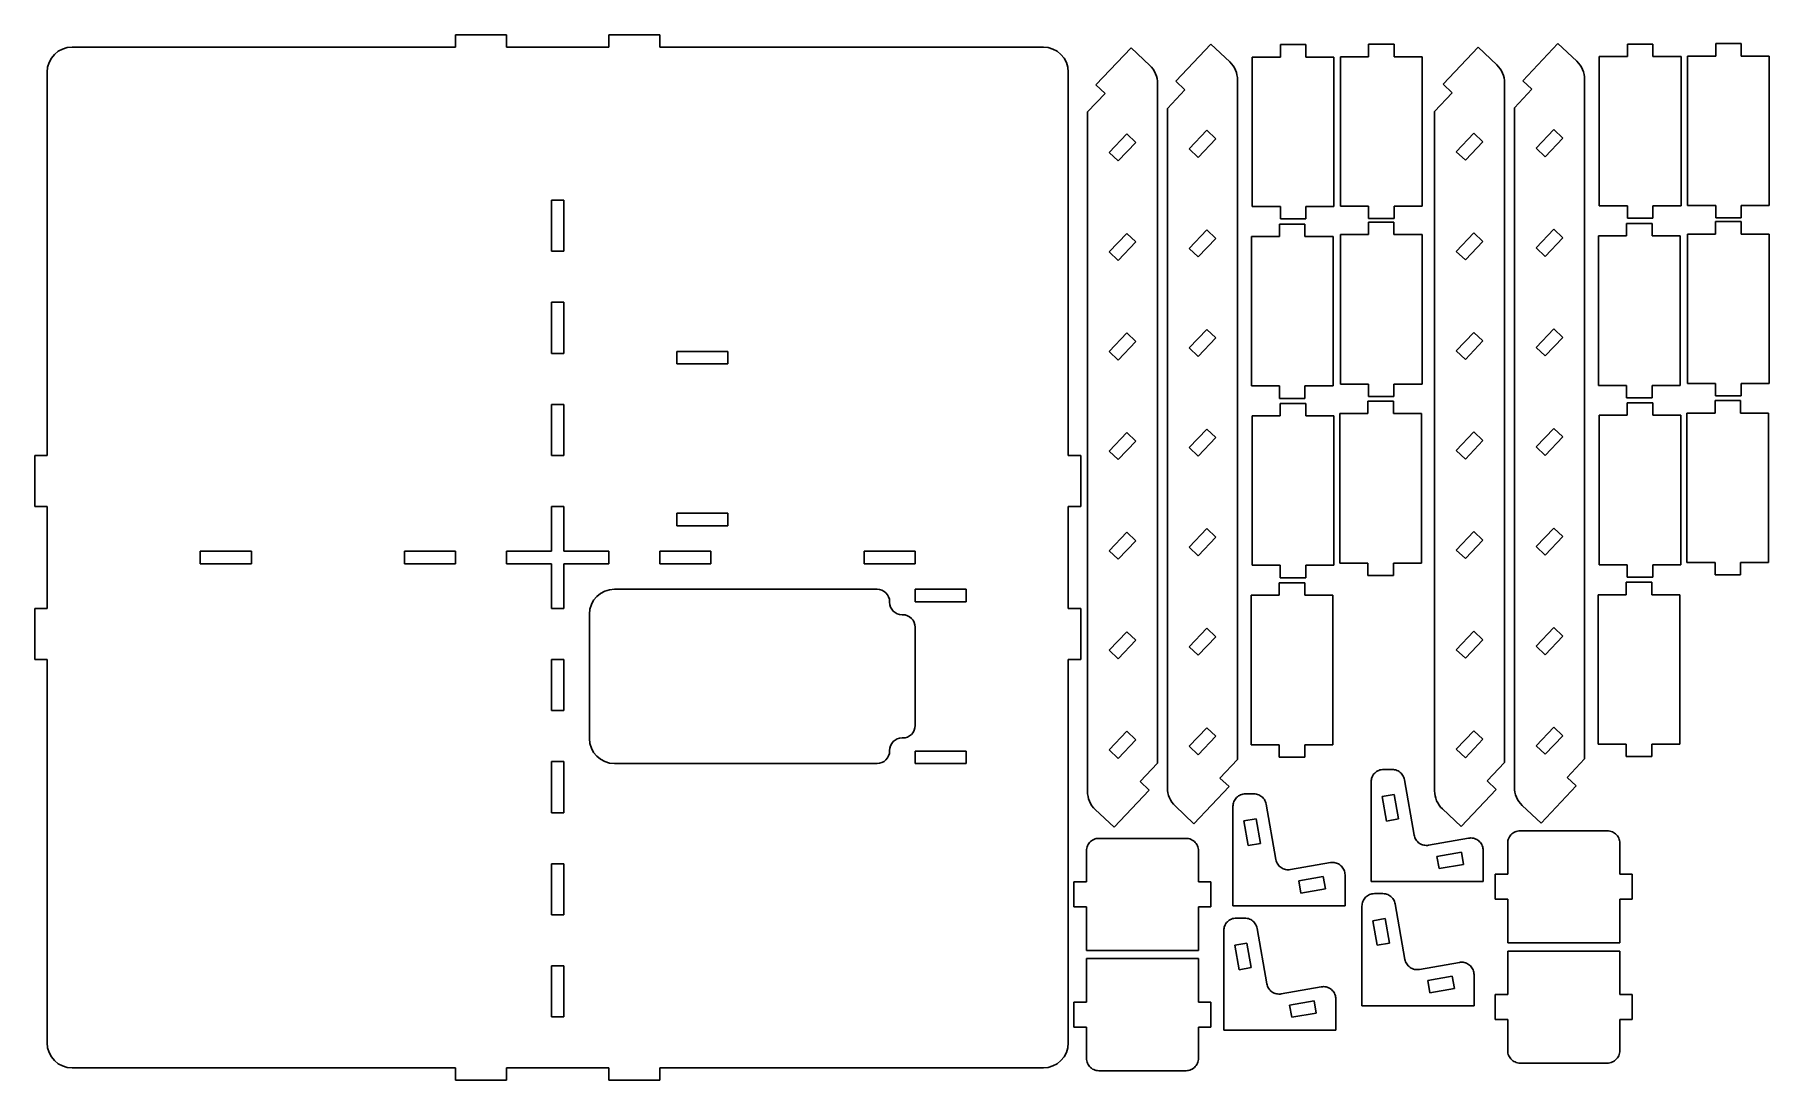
# Model space of a CAD drawing. Header units: centimetres. Extents: x -36 to 33.7, y -21 to 21.
import ezdxf

# ---------------------------------------------------------------- set-up
doc = ezdxf.new("R2010")
doc.units = ezdxf.units.CM
doc.header["$MEASUREMENT"] = 0
doc.layers.add('Capa 1', color=7, linetype='Continuous')

msp = doc.modelspace()

# ---------------------------------------------------------------- linework, layer by layer
at = {"layer": 'Capa 1', "color": 1, "lineweight": 25}
for points in [[(-19.07396, 21.02571), (-19.07396, 21.02571), (-19.07396, 20.52572), (-19.07396, 20.52572)], [(-17.02397, 21.02571), (-17.02397, 21.02571), (-19.07396, 21.02571), (-19.07396, 21.02571)], [(-17.02397, 21.02571), (-17.02397, 21.02571), (-17.02397, 20.52572), (-17.02397, 20.52572)], [(-12.92395, 21.02571), (-12.92395, 21.02571), (-12.92395, 20.52572), (-12.92395, 20.52572)], [(-12.92395, 21.02571), (-12.92395, 21.02571), (-10.87396, 21.02571), (-10.87396, 21.02571)], [(-10.87396, 21.02571), (-10.87396, 21.02571), (-10.87396, 20.52572), (-10.87396, 20.52572)], [(-34.47394, 20.52572), (-34.47394, 20.52572), (-19.07396, 20.52572), (-19.07396, 20.52572)], [(-17.02397, 20.52572), (-17.02397, 20.52572), (-12.92395, 20.52572), (-12.92395, 20.52572)], [(-10.87396, 20.52572), (-10.87396, 20.52572), (4.52603, 20.52572), (4.52603, 20.52572)], [(6.63813, 19.01099), (6.63813, 19.01099), (8.04547, 20.50161), (8.04547, 20.50161)], [(8.04547, 20.50161), (8.04547, 20.50161), (8.79922, 19.78999), (8.79922, 19.78999)], [(9.84675, 19.15371), (9.84675, 19.15371), (11.25409, 20.6443), (11.25409, 20.6443)], [(11.25409, 20.6443), (11.25409, 20.6443), (12.00784, 19.93267), (12.00784, 19.93267)], [(14.04078, 20.62702), (14.04078, 20.62702), (15.06578, 20.62702), (15.06578, 20.62702)], [(14.04078, 20.62702), (14.04078, 20.62702), (14.04078, 20.12702), (14.04078, 20.12702)], [(15.06578, 20.62702), (15.06578, 20.62702), (15.06578, 20.12702), (15.06578, 20.12702)], [(17.58632, 20.64138), (17.58632, 20.64138), (18.61131, 20.64138), (18.61131, 20.64138)], [(17.58632, 20.64138), (17.58632, 20.64138), (17.58632, 20.14139), (17.58632, 20.14139)], [(18.61131, 20.64138), (18.61131, 20.64138), (18.61131, 20.14139), (18.61131, 20.14139)], [(20.57325, 19.0348), (20.57325, 19.0348), (21.98058, 20.52539), (21.98058, 20.52539)], [(21.98058, 20.52539), (21.98058, 20.52539), (22.73433, 19.81376), (22.73433, 19.81376)], [(23.78187, 19.17744), (23.78187, 19.17744), (25.1892, 20.66807), (25.1892, 20.66807)], [(25.1892, 20.66807), (25.1892, 20.66807), (25.94295, 19.95645), (25.94295, 19.95645)], [(27.97589, 20.65079), (27.97589, 20.65079), (29.00089, 20.65079), (29.00089, 20.65079)], [(27.97589, 20.65079), (27.97589, 20.65079), (27.97589, 20.1508), (27.97589, 20.1508)], [(29.00089, 20.65079), (29.00089, 20.65079), (29.00089, 20.1508), (29.00089, 20.1508)], [(31.52143, 20.66515), (31.52143, 20.66515), (32.54642, 20.66515), (32.54642, 20.66515)], [(31.52143, 20.66515), (31.52143, 20.66515), (31.52143, 20.16516), (31.52143, 20.16516)], [(32.54642, 20.66515), (32.54642, 20.66515), (32.54642, 20.16516), (32.54642, 20.16516)], [(-35.47396, 4.12571), (-35.47396, 4.12571), (-35.47396, 19.52573), (-35.47396, 19.52573)], [(5.52605, 4.12571), (5.52605, 4.12571), (5.52605, 19.52573), (5.52605, 19.52573)], [(12.91327, 20.12702), (12.91327, 20.12702), (12.91327, 14.12701), (12.91327, 14.12701)], [(14.04078, 20.12702), (14.04078, 20.12702), (12.91327, 20.12702), (12.91327, 20.12702)], [(16.19329, 20.12702), (16.19329, 20.12702), (15.06578, 20.12702), (15.06578, 20.12702)], [(16.19329, 14.12701), (16.19329, 14.12701), (16.19329, 20.12702), (16.19329, 20.12702)], [(16.4588, 20.14139), (16.4588, 20.14139), (16.4588, 14.14138), (16.4588, 14.14138)], [(17.58632, 20.14139), (17.58632, 20.14139), (16.4588, 20.14139), (16.4588, 20.14139)], [(19.73883, 20.14139), (19.73883, 20.14139), (18.61131, 20.14139), (18.61131, 20.14139)], [(19.73883, 14.14138), (19.73883, 14.14138), (19.73883, 20.14139), (19.73883, 20.14139)], [(26.84838, 20.1508), (26.84838, 20.1508), (26.84838, 14.15079), (26.84838, 14.15079)], [(27.97589, 20.1508), (27.97589, 20.1508), (26.84838, 20.1508), (26.84838, 20.1508)], [(30.1284, 20.1508), (30.1284, 20.1508), (29.00089, 20.1508), (29.00089, 20.1508)], [(30.1284, 14.15079), (30.1284, 14.15079), (30.1284, 20.1508), (30.1284, 20.1508)], [(30.39391, 20.16516), (30.39391, 20.16516), (30.39391, 14.16515), (30.39391, 14.16515)], [(31.52143, 20.16516), (31.52143, 20.16516), (30.39391, 20.16516), (30.39391, 20.16516)], [(33.67394, 20.16516), (33.67394, 20.16516), (32.54642, 20.16516), (32.54642, 20.16516)], [(33.67394, 14.16515), (33.67394, 14.16515), (33.67394, 20.16516), (33.67394, 20.16516)], [(6.63813, 19.01099), (6.63813, 19.01099), (7.00171, 18.66777), (7.00171, 18.66777)], [(9.11273, -8.22938), (9.11273, -8.22938), (9.11273, 19.06284), (9.11273, 19.06284)], [(10.21033, 18.81045), (10.21033, 18.81045), (9.50664, 18.06514), (9.50664, 18.06514)], [(9.84675, 19.15371), (9.84675, 19.15371), (10.21033, 18.81045), (10.21033, 18.81045)], [(12.32131, -8.0867), (12.32131, -8.0867), (12.32131, 19.20553), (12.32131, 19.20553)], [(20.57325, 19.0348), (20.57325, 19.0348), (20.93682, 18.69151), (20.93682, 18.69151)], [(23.04784, -8.20561), (23.04784, -8.20561), (23.04784, 19.08662), (23.04784, 19.08662)], [(24.14544, 18.83419), (24.14544, 18.83419), (23.44175, 18.08891), (23.44175, 18.08891)], [(23.78187, 19.17744), (23.78187, 19.17744), (24.14544, 18.83419), (24.14544, 18.83419)], [(26.25643, -8.06293), (26.25643, -8.06293), (26.25643, 19.2293), (26.25643, 19.2293)], [(7.00171, 18.66777), (7.00171, 18.66777), (6.29802, 17.92246), (6.29802, 17.92246)], [(20.93682, 18.69151), (20.93682, 18.69151), (20.23313, 17.94623), (20.23313, 17.94623)], [(6.29802, 17.92246), (6.29802, 17.92246), (6.29802, -9.36977), (6.29802, -9.36977)], [(9.50664, 18.06514), (9.50664, 18.06514), (9.50664, -9.22709), (9.50664, -9.22709)], [(20.23313, 17.94623), (20.23313, 17.94623), (20.23313, -9.346), (20.23313, -9.346)], [(23.44175, 18.08891), (23.44175, 18.08891), (23.44175, -9.20332), (23.44175, -9.20332)], [(7.87543, 17.04404), (7.87543, 17.04404), (7.17175, 16.29872), (7.17175, 16.29872)], [(8.239, 16.70079), (8.239, 16.70079), (7.87543, 17.04404), (7.87543, 17.04404)], [(11.08405, 17.18672), (11.08405, 17.18672), (10.38037, 16.44141), (10.38037, 16.44141)], [(10.74394, 16.09816), (10.74394, 16.09816), (11.44762, 16.84347), (11.44762, 16.84347)], [(11.44762, 16.84347), (11.44762, 16.84347), (11.08405, 17.18672), (11.08405, 17.18672)], [(21.81055, 17.06781), (21.81055, 17.06781), (21.10686, 16.3225), (21.10686, 16.3225)], [(21.47043, 15.97925), (21.47043, 15.97925), (22.17412, 16.72456), (22.17412, 16.72456)], [(22.17412, 16.72456), (22.17412, 16.72456), (21.81055, 17.06781), (21.81055, 17.06781)], [(25.01917, 17.2105), (25.01917, 17.2105), (24.31548, 16.46518), (24.31548, 16.46518)], [(24.67905, 16.12193), (24.67905, 16.12193), (25.38274, 16.86724), (25.38274, 16.86724)], [(25.38274, 16.86724), (25.38274, 16.86724), (25.01917, 17.2105), (25.01917, 17.2105)], [(7.17175, 16.29872), (7.17175, 16.29872), (7.53532, 15.95547), (7.53532, 15.95547)], [(7.53532, 15.95547), (7.53532, 15.95547), (8.239, 16.70079), (8.239, 16.70079)], [(10.38037, 16.44141), (10.38037, 16.44141), (10.74394, 16.09816), (10.74394, 16.09816)], [(21.10686, 16.3225), (21.10686, 16.3225), (21.47043, 15.97925), (21.47043, 15.97925)], [(24.31548, 16.46518), (24.31548, 16.46518), (24.67905, 16.12193), (24.67905, 16.12193)], [(-15.22395, 14.37571), (-15.22395, 14.37571), (-15.22395, 12.32571), (-15.22395, 12.32571)], [(-14.72396, 14.37571), (-14.72396, 14.37571), (-15.22395, 14.37571), (-15.22395, 14.37571)], [(-14.72396, 12.32571), (-14.72396, 12.32571), (-14.72396, 14.37571), (-14.72396, 14.37571)], [(12.91327, 14.12701), (12.91327, 14.12701), (14.04078, 14.12701), (14.04078, 14.12701)], [(14.04078, 13.62702), (14.04078, 13.62702), (14.04078, 14.12701), (14.04078, 14.12701)], [(15.06578, 13.62702), (15.06578, 13.62702), (15.06578, 14.12701), (15.06578, 14.12701)], [(15.06578, 14.12701), (15.06578, 14.12701), (16.19329, 14.12701), (16.19329, 14.12701)], [(16.4588, 14.14138), (16.4588, 14.14138), (17.58632, 14.14138), (17.58632, 14.14138)], [(17.58632, 13.64138), (17.58632, 13.64138), (17.58632, 14.14138), (17.58632, 14.14138)], [(18.61131, 13.64138), (18.61131, 13.64138), (18.61131, 14.14138), (18.61131, 14.14138)], [(18.61131, 14.14138), (18.61131, 14.14138), (19.73883, 14.14138), (19.73883, 14.14138)], [(26.84838, 14.15079), (26.84838, 14.15079), (27.97589, 14.15079), (27.97589, 14.15079)], [(27.97589, 13.6508), (27.97589, 13.6508), (27.97589, 14.15079), (27.97589, 14.15079)], [(29.00089, 13.6508), (29.00089, 13.6508), (29.00089, 14.15079), (29.00089, 14.15079)], [(29.00089, 14.15079), (29.00089, 14.15079), (30.1284, 14.15079), (30.1284, 14.15079)], [(30.39391, 14.16515), (30.39391, 14.16515), (31.52143, 14.16515), (31.52143, 14.16515)], [(31.52143, 13.66516), (31.52143, 13.66516), (31.52143, 14.16515), (31.52143, 14.16515)], [(32.54642, 13.66516), (32.54642, 13.66516), (32.54642, 14.16515), (32.54642, 14.16515)], [(32.54642, 14.16515), (32.54642, 14.16515), (33.67394, 14.16515), (33.67394, 14.16515)], [(14.0055, 13.41694), (14.0055, 13.41694), (15.03049, 13.41694), (15.03049, 13.41694)], [(14.0055, 13.41694), (14.0055, 13.41694), (14.0055, 12.91695), (14.0055, 12.91695)], [(15.06578, 13.62702), (15.06578, 13.62702), (14.04078, 13.62702), (14.04078, 13.62702)], [(15.03049, 13.41694), (15.03049, 13.41694), (15.03049, 12.91695), (15.03049, 12.91695)], [(17.57955, 13.4937), (17.57955, 13.4937), (18.60455, 13.4937), (18.60455, 13.4937)], [(17.57955, 13.4937), (17.57955, 13.4937), (17.57955, 12.99371), (17.57955, 12.99371)], [(18.61131, 13.64138), (18.61131, 13.64138), (17.58632, 13.64138), (17.58632, 13.64138)], [(18.60455, 13.4937), (18.60455, 13.4937), (18.60455, 12.99371), (18.60455, 12.99371)], [(27.94061, 13.44071), (27.94061, 13.44071), (28.96561, 13.44071), (28.96561, 13.44071)], [(27.94061, 13.44071), (27.94061, 13.44071), (27.94061, 12.94072), (27.94061, 12.94072)], [(29.00089, 13.6508), (29.00089, 13.6508), (27.97589, 13.6508), (27.97589, 13.6508)], [(28.96561, 13.44071), (28.96561, 13.44071), (28.96561, 12.94072), (28.96561, 12.94072)], [(31.51466, 13.51747), (31.51466, 13.51747), (32.53966, 13.51747), (32.53966, 13.51747)], [(31.51466, 13.51747), (31.51466, 13.51747), (31.51466, 13.01748), (31.51466, 13.01748)], [(32.54642, 13.66516), (32.54642, 13.66516), (31.52143, 13.66516), (31.52143, 13.66516)], [(32.53966, 13.51747), (32.53966, 13.51747), (32.53966, 13.01748), (32.53966, 13.01748)], [(7.87543, 13.04403), (7.87543, 13.04403), (7.17175, 12.29872), (7.17175, 12.29872)], [(7.53532, 11.95547), (7.53532, 11.95547), (8.239, 12.70078), (8.239, 12.70078)], [(8.239, 12.70078), (8.239, 12.70078), (7.87543, 13.04403), (7.87543, 13.04403)], [(11.08405, 13.18672), (11.08405, 13.18672), (10.38037, 12.4414), (10.38037, 12.4414)], [(10.74394, 12.09815), (10.74394, 12.09815), (11.44762, 12.84346), (11.44762, 12.84346)], [(11.44762, 12.84346), (11.44762, 12.84346), (11.08405, 13.18672), (11.08405, 13.18672)], [(12.87798, 12.91695), (12.87798, 12.91695), (12.87798, 6.91694), (12.87798, 6.91694)], [(14.0055, 12.91695), (14.0055, 12.91695), (12.87798, 12.91695), (12.87798, 12.91695)], [(16.158, 12.91695), (16.158, 12.91695), (15.03049, 12.91695), (15.03049, 12.91695)], [(16.158, 6.91694), (16.158, 6.91694), (16.158, 12.91695), (16.158, 12.91695)], [(16.45204, 12.99371), (16.45204, 12.99371), (16.45204, 6.9937), (16.45204, 6.9937)], [(17.57955, 12.99371), (17.57955, 12.99371), (16.45204, 12.99371), (16.45204, 12.99371)], [(19.73206, 12.99371), (19.73206, 12.99371), (18.60455, 12.99371), (18.60455, 12.99371)], [(19.73206, 6.9937), (19.73206, 6.9937), (19.73206, 12.99371), (19.73206, 12.99371)], [(21.81055, 13.06781), (21.81055, 13.06781), (21.10686, 12.32249), (21.10686, 12.32249)], [(21.47043, 11.97924), (21.47043, 11.97924), (22.17412, 12.72455), (22.17412, 12.72455)], [(22.17412, 12.72455), (22.17412, 12.72455), (21.81055, 13.06781), (21.81055, 13.06781)], [(25.01917, 13.21049), (25.01917, 13.21049), (24.31548, 12.46518), (24.31548, 12.46518)], [(24.67905, 12.12192), (24.67905, 12.12192), (25.38274, 12.86724), (25.38274, 12.86724)], [(25.38274, 12.86724), (25.38274, 12.86724), (25.01917, 13.21049), (25.01917, 13.21049)], [(26.8131, 12.94072), (26.8131, 12.94072), (26.8131, 6.94071), (26.8131, 6.94071)], [(27.94061, 12.94072), (27.94061, 12.94072), (26.8131, 12.94072), (26.8131, 12.94072)], [(30.09312, 12.94072), (30.09312, 12.94072), (28.96561, 12.94072), (28.96561, 12.94072)], [(30.09312, 6.94071), (30.09312, 6.94071), (30.09312, 12.94072), (30.09312, 12.94072)], [(30.38715, 13.01748), (30.38715, 13.01748), (30.38715, 7.01747), (30.38715, 7.01747)], [(31.51466, 13.01748), (31.51466, 13.01748), (30.38715, 13.01748), (30.38715, 13.01748)], [(33.66717, 13.01748), (33.66717, 13.01748), (32.53966, 13.01748), (32.53966, 13.01748)], [(33.66717, 7.01747), (33.66717, 7.01747), (33.66717, 13.01748), (33.66717, 13.01748)], [(-15.22395, 12.32571), (-15.22395, 12.32571), (-14.72396, 12.32571), (-14.72396, 12.32571)], [(7.17175, 12.29872), (7.17175, 12.29872), (7.53532, 11.95547), (7.53532, 11.95547)], [(10.38037, 12.4414), (10.38037, 12.4414), (10.74394, 12.09815), (10.74394, 12.09815)], [(21.10686, 12.32249), (21.10686, 12.32249), (21.47043, 11.97924), (21.47043, 11.97924)], [(24.31548, 12.46518), (24.31548, 12.46518), (24.67905, 12.12192), (24.67905, 12.12192)], [(-15.22395, 10.27572), (-15.22395, 10.27572), (-15.22395, 8.22573), (-15.22395, 8.22573)], [(-14.72396, 10.27572), (-14.72396, 10.27572), (-15.22395, 10.27572), (-15.22395, 10.27572)], [(-14.72396, 8.22573), (-14.72396, 8.22573), (-14.72396, 10.27572), (-14.72396, 10.27572)], [(11.08405, 9.18671), (11.08405, 9.18671), (10.38037, 8.4414), (10.38037, 8.4414)], [(11.44762, 8.84346), (11.44762, 8.84346), (11.08405, 9.18671), (11.08405, 9.18671)], [(21.81055, 9.0678), (21.81055, 9.0678), (21.10686, 8.32249), (21.10686, 8.32249)], [(22.17412, 8.72455), (22.17412, 8.72455), (21.81055, 9.0678), (21.81055, 9.0678)], [(25.01917, 9.21048), (25.01917, 9.21048), (24.31548, 8.46517), (24.31548, 8.46517)], [(25.38274, 8.86723), (25.38274, 8.86723), (25.01917, 9.21048), (25.01917, 9.21048)], [(7.87543, 9.04403), (7.87543, 9.04403), (7.17175, 8.29871), (7.17175, 8.29871)], [(7.53532, 7.95546), (7.53532, 7.95546), (8.239, 8.70077), (8.239, 8.70077)], [(8.239, 8.70077), (8.239, 8.70077), (7.87543, 9.04403), (7.87543, 9.04403)], [(10.38037, 8.4414), (10.38037, 8.4414), (10.74394, 8.09814), (10.74394, 8.09814)], [(10.74394, 8.09814), (10.74394, 8.09814), (11.44762, 8.84346), (11.44762, 8.84346)], [(21.47043, 7.97923), (21.47043, 7.97923), (22.17412, 8.72455), (22.17412, 8.72455)], [(24.31548, 8.46517), (24.31548, 8.46517), (24.67905, 8.12192), (24.67905, 8.12192)], [(24.67905, 8.12192), (24.67905, 8.12192), (25.38274, 8.86723), (25.38274, 8.86723)], [(-15.22395, 8.22573), (-15.22395, 8.22573), (-14.72396, 8.22573), (-14.72396, 8.22573)], [(-10.19063, 8.30073), (-10.19063, 8.30073), (-10.19063, 7.8007), (-10.19063, 7.8007)], [(-8.14063, 8.30073), (-8.14063, 8.30073), (-10.19063, 8.30073), (-10.19063, 8.30073)], [(-10.19063, 7.8007), (-10.19063, 7.8007), (-8.14063, 7.8007), (-8.14063, 7.8007)], [(-8.14063, 7.8007), (-8.14063, 7.8007), (-8.14063, 8.30073), (-8.14063, 8.30073)], [(7.17175, 8.29871), (7.17175, 8.29871), (7.53532, 7.95546), (7.53532, 7.95546)], [(21.10686, 8.32249), (21.10686, 8.32249), (21.47043, 7.97923), (21.47043, 7.97923)], [(16.45204, 6.9937), (16.45204, 6.9937), (17.57955, 6.9937), (17.57955, 6.9937)], [(17.57955, 6.4937), (17.57955, 6.4937), (17.57955, 6.9937), (17.57955, 6.9937)], [(18.60455, 6.4937), (18.60455, 6.4937), (18.60455, 6.9937), (18.60455, 6.9937)], [(18.60455, 6.9937), (18.60455, 6.9937), (19.73206, 6.9937), (19.73206, 6.9937)], [(30.38715, 7.01747), (30.38715, 7.01747), (31.51466, 7.01747), (31.51466, 7.01747)], [(31.51466, 6.51748), (31.51466, 6.51748), (31.51466, 7.01747), (31.51466, 7.01747)], [(32.53966, 6.51748), (32.53966, 6.51748), (32.53966, 7.01747), (32.53966, 7.01747)], [(32.53966, 7.01747), (32.53966, 7.01747), (33.66717, 7.01747), (33.66717, 7.01747)], [(12.87798, 6.91694), (12.87798, 6.91694), (14.0055, 6.91694), (14.0055, 6.91694)], [(14.0055, 6.41695), (14.0055, 6.41695), (14.0055, 6.91694), (14.0055, 6.91694)], [(15.03049, 6.41695), (15.03049, 6.41695), (14.0055, 6.41695), (14.0055, 6.41695)], [(15.03049, 6.41695), (15.03049, 6.41695), (15.03049, 6.91694), (15.03049, 6.91694)], [(15.03049, 6.91694), (15.03049, 6.91694), (16.158, 6.91694), (16.158, 6.91694)], [(17.55923, 6.30362), (17.55923, 6.30362), (18.58422, 6.30362), (18.58422, 6.30362)], [(17.55923, 6.30362), (17.55923, 6.30362), (17.55923, 5.80363), (17.55923, 5.80363)], [(18.60455, 6.4937), (18.60455, 6.4937), (17.57955, 6.4937), (17.57955, 6.4937)], [(18.58422, 6.30362), (18.58422, 6.30362), (18.58422, 5.80363), (18.58422, 5.80363)], [(26.8131, 6.94071), (26.8131, 6.94071), (27.94061, 6.94071), (27.94061, 6.94071)], [(27.94061, 6.44072), (27.94061, 6.44072), (27.94061, 6.94071), (27.94061, 6.94071)], [(28.96561, 6.44072), (28.96561, 6.44072), (27.94061, 6.44072), (27.94061, 6.44072)], [(28.96561, 6.44072), (28.96561, 6.44072), (28.96561, 6.94071), (28.96561, 6.94071)], [(28.96561, 6.94071), (28.96561, 6.94071), (30.09312, 6.94071), (30.09312, 6.94071)], [(31.49434, 6.32739), (31.49434, 6.32739), (32.51934, 6.32739), (32.51934, 6.32739)], [(31.49434, 6.32739), (31.49434, 6.32739), (31.49434, 5.8274), (31.49434, 5.8274)], [(32.53966, 6.51748), (32.53966, 6.51748), (31.51466, 6.51748), (31.51466, 6.51748)], [(32.51934, 6.32739), (32.51934, 6.32739), (32.51934, 5.8274), (32.51934, 5.8274)], [(-15.22395, 6.1757), (-15.22395, 6.1757), (-15.22395, 4.12571), (-15.22395, 4.12571)], [(-14.72396, 6.1757), (-14.72396, 6.1757), (-15.22395, 6.1757), (-15.22395, 6.1757)], [(-14.72396, 4.12571), (-14.72396, 4.12571), (-14.72396, 6.1757), (-14.72396, 6.1757)], [(12.9063, 5.71385), (12.9063, 5.71385), (12.9063, -0.28616), (12.9063, -0.28616)], [(14.03381, 5.71385), (14.03381, 5.71385), (12.9063, 5.71385), (12.9063, 5.71385)], [(14.03381, 6.21384), (14.03381, 6.21384), (15.05881, 6.21384), (15.05881, 6.21384)], [(14.03381, 6.21384), (14.03381, 6.21384), (14.03381, 5.71385), (14.03381, 5.71385)], [(15.05881, 6.21384), (15.05881, 6.21384), (15.05881, 5.71385), (15.05881, 5.71385)], [(16.18632, 5.71385), (16.18632, 5.71385), (15.05881, 5.71385), (15.05881, 5.71385)], [(16.18632, -0.28616), (16.18632, -0.28616), (16.18632, 5.71385), (16.18632, 5.71385)], [(16.43171, 5.80363), (16.43171, 5.80363), (16.43171, -0.19638), (16.43171, -0.19638)], [(17.55923, 5.80363), (17.55923, 5.80363), (16.43171, 5.80363), (16.43171, 5.80363)], [(19.71174, 5.80363), (19.71174, 5.80363), (18.58422, 5.80363), (18.58422, 5.80363)], [(19.71174, -0.19638), (19.71174, -0.19638), (19.71174, 5.80363), (19.71174, 5.80363)], [(26.84141, 5.73762), (26.84141, 5.73762), (26.84141, -0.26239), (26.84141, -0.26239)], [(27.96892, 5.73762), (27.96892, 5.73762), (26.84141, 5.73762), (26.84141, 5.73762)], [(27.96892, 6.23761), (27.96892, 6.23761), (28.99392, 6.23761), (28.99392, 6.23761)], [(27.96892, 6.23761), (27.96892, 6.23761), (27.96892, 5.73762), (27.96892, 5.73762)], [(28.99392, 6.23761), (28.99392, 6.23761), (28.99392, 5.73762), (28.99392, 5.73762)], [(30.12143, 5.73762), (30.12143, 5.73762), (28.99392, 5.73762), (28.99392, 5.73762)], [(30.12143, -0.26239), (30.12143, -0.26239), (30.12143, 5.73762), (30.12143, 5.73762)], [(30.36683, 5.8274), (30.36683, 5.8274), (30.36683, -0.17261), (30.36683, -0.17261)], [(31.49434, 5.8274), (31.49434, 5.8274), (30.36683, 5.8274), (30.36683, 5.8274)], [(33.64685, 5.8274), (33.64685, 5.8274), (32.51934, 5.8274), (32.51934, 5.8274)], [(33.64685, -0.17261), (33.64685, -0.17261), (33.64685, 5.8274), (33.64685, 5.8274)], [(7.87543, 5.04402), (7.87543, 5.04402), (7.17175, 4.29874), (7.17175, 4.29874)], [(8.239, 4.70077), (8.239, 4.70077), (7.87543, 5.04402), (7.87543, 5.04402)], [(11.08405, 5.1867), (11.08405, 5.1867), (10.38037, 4.44143), (10.38037, 4.44143)], [(11.44762, 4.84345), (11.44762, 4.84345), (11.08405, 5.1867), (11.08405, 5.1867)], [(21.81055, 5.06779), (21.81055, 5.06779), (21.10686, 4.32252), (21.10686, 4.32252)], [(22.17412, 4.72454), (22.17412, 4.72454), (21.81055, 5.06779), (21.81055, 5.06779)], [(25.01917, 5.21048), (25.01917, 5.21048), (24.31548, 4.4652), (24.31548, 4.4652)], [(25.38274, 4.86723), (25.38274, 4.86723), (25.01917, 5.21048), (25.01917, 5.21048)], [(7.17175, 4.29874), (7.17175, 4.29874), (7.53532, 3.95545), (7.53532, 3.95545)], [(7.53532, 3.95545), (7.53532, 3.95545), (8.239, 4.70077), (8.239, 4.70077)], [(10.38037, 4.44143), (10.38037, 4.44143), (10.74394, 4.09817), (10.74394, 4.09817)], [(10.74394, 4.09817), (10.74394, 4.09817), (11.44762, 4.84345), (11.44762, 4.84345)], [(21.10686, 4.32252), (21.10686, 4.32252), (21.47043, 3.97926), (21.47043, 3.97926)], [(21.47043, 3.97926), (21.47043, 3.97926), (22.17412, 4.72454), (22.17412, 4.72454)], [(24.31548, 4.4652), (24.31548, 4.4652), (24.67905, 4.12191), (24.67905, 4.12191)], [(24.67905, 4.12191), (24.67905, 4.12191), (25.38274, 4.86723), (25.38274, 4.86723)], [(-35.97395, 2.07572), (-35.97395, 2.07572), (-35.97395, 4.12571), (-35.97395, 4.12571)], [(-35.97395, 4.12571), (-35.97395, 4.12571), (-35.47396, 4.12571), (-35.47396, 4.12571)], [(-15.22395, 4.12571), (-15.22395, 4.12571), (-14.72396, 4.12571), (-14.72396, 4.12571)], [(6.02604, 4.12571), (6.02604, 4.12571), (5.52605, 4.12571), (5.52605, 4.12571)], [(6.02604, 2.07572), (6.02604, 2.07572), (6.02604, 4.12571), (6.02604, 4.12571)], [(-35.97395, 2.07572), (-35.97395, 2.07572), (-35.47396, 2.07572), (-35.47396, 2.07572)], [(-35.47396, -2.0243), (-35.47396, -2.0243), (-35.47396, 2.07572), (-35.47396, 2.07572)], [(-15.22395, 2.07572), (-15.22395, 2.07572), (-15.22395, 0.27571), (-15.22395, 0.27571)], [(-14.72396, 2.07572), (-14.72396, 2.07572), (-15.22395, 2.07572), (-15.22395, 2.07572)], [(-14.72396, 0.27571), (-14.72396, 0.27571), (-14.72396, 2.07572), (-14.72396, 2.07572)], [(-8.14063, 1.80073), (-8.14063, 1.80073), (-10.19063, 1.80073), (-10.19063, 1.80073)], [(-10.19063, 1.80073), (-10.19063, 1.80073), (-10.19063, 1.3007), (-10.19063, 1.3007)], [(-8.14063, 1.3007), (-8.14063, 1.3007), (-8.14063, 1.80073), (-8.14063, 1.80073)], [(6.02604, 2.07572), (6.02604, 2.07572), (5.52605, 2.07572), (5.52605, 2.07572)], [(5.52605, -2.0243), (5.52605, -2.0243), (5.52605, 2.07572), (5.52605, 2.07572)], [(-10.19063, 1.3007), (-10.19063, 1.3007), (-8.14063, 1.3007), (-8.14063, 1.3007)], [(7.87543, 1.04401), (7.87543, 1.04401), (7.17175, 0.29874), (7.17175, 0.29874)], [(7.53532, -0.04452), (7.53532, -0.04452), (8.239, 0.70076), (8.239, 0.70076)], [(8.239, 0.70076), (8.239, 0.70076), (7.87543, 1.04401), (7.87543, 1.04401)], [(11.08405, 1.1867), (11.08405, 1.1867), (10.38037, 0.44142), (10.38037, 0.44142)], [(10.74394, 0.09817), (10.74394, 0.09817), (11.44762, 0.84345), (11.44762, 0.84345)], [(11.44762, 0.84345), (11.44762, 0.84345), (11.08405, 1.1867), (11.08405, 1.1867)], [(21.81055, 1.06779), (21.81055, 1.06779), (21.10686, 0.32251), (21.10686, 0.32251)], [(21.47043, -0.02074), (21.47043, -0.02074), (22.17412, 0.72453), (22.17412, 0.72453)], [(22.17412, 0.72453), (22.17412, 0.72453), (21.81055, 1.06779), (21.81055, 1.06779)], [(25.01917, 1.21047), (25.01917, 1.21047), (24.31548, 0.46519), (24.31548, 0.46519)], [(24.67905, 0.12194), (24.67905, 0.12194), (25.38274, 0.86722), (25.38274, 0.86722)], [(25.38274, 0.86722), (25.38274, 0.86722), (25.01917, 1.21047), (25.01917, 1.21047)], [(-29.32395, 0.27571), (-29.32395, 0.27571), (-27.27396, 0.27571), (-27.27396, 0.27571)], [(-29.32395, -0.22429), (-29.32395, -0.22429), (-29.32395, 0.27571), (-29.32395, 0.27571)], [(-27.27396, 0.27571), (-27.27396, 0.27571), (-27.27396, -0.22429), (-27.27396, -0.22429)], [(-21.12395, 0.27571), (-21.12395, 0.27571), (-19.07396, 0.27571), (-19.07396, 0.27571)], [(-21.12395, -0.22429), (-21.12395, -0.22429), (-21.12395, 0.27571), (-21.12395, 0.27571)], [(-19.07396, 0.27571), (-19.07396, 0.27571), (-19.07396, -0.22429), (-19.07396, -0.22429)], [(-17.02397, 0.27571), (-17.02397, 0.27571), (-15.22395, 0.27571), (-15.22395, 0.27571)], [(-17.02397, -0.22429), (-17.02397, -0.22429), (-17.02397, 0.27571), (-17.02397, 0.27571)], [(-14.72396, 0.27571), (-14.72396, 0.27571), (-12.92395, 0.27571), (-12.92395, 0.27571)], [(-12.92395, -0.22429), (-12.92395, -0.22429), (-12.92395, 0.27571), (-12.92395, 0.27571)], [(-8.82396, 0.27571), (-8.82396, 0.27571), (-10.87396, 0.27571), (-10.87396, 0.27571)], [(-10.87396, 0.27571), (-10.87396, 0.27571), (-10.87396, -0.22429), (-10.87396, -0.22429)], [(-8.82396, -0.22429), (-8.82396, -0.22429), (-8.82396, 0.27571), (-8.82396, 0.27571)], [(-0.62396, 0.27571), (-0.62396, 0.27571), (-2.67395, 0.27571), (-2.67395, 0.27571)], [(-2.67395, 0.27571), (-2.67395, 0.27571), (-2.67395, -0.22429), (-2.67395, -0.22429)], [(-0.62396, -0.22429), (-0.62396, -0.22429), (-0.62396, 0.27571), (-0.62396, 0.27571)], [(7.17175, 0.29874), (7.17175, 0.29874), (7.53532, -0.04452), (7.53532, -0.04452)], [(10.38037, 0.44142), (10.38037, 0.44142), (10.74394, 0.09817), (10.74394, 0.09817)], [(21.10686, 0.32251), (21.10686, 0.32251), (21.47043, -0.02074), (21.47043, -0.02074)], [(24.31548, 0.46519), (24.31548, 0.46519), (24.67905, 0.12194), (24.67905, 0.12194)], [(-27.27396, -0.22429), (-27.27396, -0.22429), (-29.32395, -0.22429), (-29.32395, -0.22429)], [(-19.07396, -0.22429), (-19.07396, -0.22429), (-21.12395, -0.22429), (-21.12395, -0.22429)], [(-15.22395, -0.22429), (-15.22395, -0.22429), (-17.02397, -0.22429), (-17.02397, -0.22429)], [(-15.22395, -2.0243), (-15.22395, -2.0243), (-15.22395, -0.22429), (-15.22395, -0.22429)], [(-14.72396, -0.22429), (-14.72396, -0.22429), (-14.72396, -2.0243), (-14.72396, -2.0243)], [(-12.92395, -0.22429), (-12.92395, -0.22429), (-14.72396, -0.22429), (-14.72396, -0.22429)], [(-10.87396, -0.22429), (-10.87396, -0.22429), (-8.82396, -0.22429), (-8.82396, -0.22429)], [(-2.67395, -0.22429), (-2.67395, -0.22429), (-0.62396, -0.22429), (-0.62396, -0.22429)], [(12.9063, -0.28616), (12.9063, -0.28616), (14.03381, -0.28616), (14.03381, -0.28616)], [(14.03381, -0.78615), (14.03381, -0.78615), (14.03381, -0.28616), (14.03381, -0.28616)], [(15.05881, -0.78615), (15.05881, -0.78615), (15.05881, -0.28616), (15.05881, -0.28616)], [(15.05881, -0.28616), (15.05881, -0.28616), (16.18632, -0.28616), (16.18632, -0.28616)], [(16.43171, -0.19638), (16.43171, -0.19638), (17.55923, -0.19638), (17.55923, -0.19638)], [(17.55923, -0.69637), (17.55923, -0.69637), (17.55923, -0.19638), (17.55923, -0.19638)], [(18.58422, -0.69637), (18.58422, -0.69637), (17.55923, -0.69637), (17.55923, -0.69637)], [(18.58422, -0.69637), (18.58422, -0.69637), (18.58422, -0.19638), (18.58422, -0.19638)], [(18.58422, -0.19638), (18.58422, -0.19638), (19.71174, -0.19638), (19.71174, -0.19638)], [(26.84141, -0.26239), (26.84141, -0.26239), (27.96892, -0.26239), (27.96892, -0.26239)], [(27.96892, -0.76238), (27.96892, -0.76238), (27.96892, -0.26239), (27.96892, -0.26239)], [(28.99392, -0.76238), (28.99392, -0.76238), (28.99392, -0.26239), (28.99392, -0.26239)], [(28.99392, -0.26239), (28.99392, -0.26239), (30.12143, -0.26239), (30.12143, -0.26239)], [(30.36683, -0.17261), (30.36683, -0.17261), (31.49434, -0.17261), (31.49434, -0.17261)], [(31.49434, -0.6726), (31.49434, -0.6726), (31.49434, -0.17261), (31.49434, -0.17261)], [(32.51934, -0.6726), (32.51934, -0.6726), (31.49434, -0.6726), (31.49434, -0.6726)], [(32.51934, -0.6726), (32.51934, -0.6726), (32.51934, -0.17261), (32.51934, -0.17261)], [(32.51934, -0.17261), (32.51934, -0.17261), (33.64685, -0.17261), (33.64685, -0.17261)], [(-2.14895, -1.24928), (-2.14895, -1.24928), (-12.69895, -1.24928), (-12.69895, -1.24928)], [(1.42603, -1.24928), (1.42603, -1.24928), (-0.62396, -1.24928), (-0.62396, -1.24928)], [(-0.62396, -1.24928), (-0.62396, -1.24928), (-0.62396, -1.74927), (-0.62396, -1.74927)], [(1.42603, -1.74927), (1.42603, -1.74927), (1.42603, -1.24928), (1.42603, -1.24928)], [(13.99497, -0.99253), (13.99497, -0.99253), (15.01997, -0.99253), (15.01997, -0.99253)], [(13.99497, -0.99253), (13.99497, -0.99253), (13.99497, -1.49253), (13.99497, -1.49253)], [(15.05881, -0.78615), (15.05881, -0.78615), (14.03381, -0.78615), (14.03381, -0.78615)], [(15.01997, -0.99253), (15.01997, -0.99253), (15.01997, -1.49253), (15.01997, -1.49253)], [(27.93009, -0.96876), (27.93009, -0.96876), (28.95509, -0.96876), (28.95509, -0.96876)], [(27.93009, -0.96876), (27.93009, -0.96876), (27.93009, -1.46876), (27.93009, -1.46876)], [(28.99392, -0.76238), (28.99392, -0.76238), (27.96892, -0.76238), (27.96892, -0.76238)], [(28.95509, -0.96876), (28.95509, -0.96876), (28.95509, -1.46876), (28.95509, -1.46876)], [(-35.97395, -2.0243), (-35.97395, -2.0243), (-35.97395, -4.07429), (-35.97395, -4.07429)], [(-35.97395, -2.0243), (-35.97395, -2.0243), (-35.47396, -2.0243), (-35.47396, -2.0243)], [(-14.72396, -2.0243), (-14.72396, -2.0243), (-15.22395, -2.0243), (-15.22395, -2.0243)], [(-1.64896, -1.77429), (-1.64896, -1.77429), (-1.64896, -1.74927), (-1.64896, -1.74927)], [(-0.62396, -1.74927), (-0.62396, -1.74927), (1.42603, -1.74927), (1.42603, -1.74927)], [(6.02604, -2.0243), (6.02604, -2.0243), (5.52605, -2.0243), (5.52605, -2.0243)], [(6.02604, -2.0243), (6.02604, -2.0243), (6.02604, -4.07429), (6.02604, -4.07429)], [(12.86746, -1.49253), (12.86746, -1.49253), (12.86746, -7.49253), (12.86746, -7.49253)], [(13.99497, -1.49253), (13.99497, -1.49253), (12.86746, -1.49253), (12.86746, -1.49253)], [(16.14748, -1.49253), (16.14748, -1.49253), (15.01997, -1.49253), (15.01997, -1.49253)], [(16.14748, -7.49253), (16.14748, -7.49253), (16.14748, -1.49253), (16.14748, -1.49253)], [(26.80258, -1.46876), (26.80258, -1.46876), (26.80258, -7.46876), (26.80258, -7.46876)], [(27.93009, -1.46876), (27.93009, -1.46876), (26.80258, -1.46876), (26.80258, -1.46876)], [(30.0826, -1.46876), (30.0826, -1.46876), (28.95509, -1.46876), (28.95509, -1.46876)], [(30.0826, -7.46876), (30.0826, -7.46876), (30.0826, -1.46876), (30.0826, -1.46876)], [(-13.69896, -2.24927), (-13.69896, -2.24927), (-13.69896, -7.24929), (-13.69896, -7.24929)], [(-1.12395, -2.27428), (-1.12395, -2.27428), (-1.14897, -2.27428), (-1.14897, -2.27428)], [(-0.62396, -6.72429), (-0.62396, -6.72429), (-0.62396, -2.77427), (-0.62396, -2.77427)], [(7.87543, -2.95599), (7.87543, -2.95599), (7.17175, -3.70127), (7.17175, -3.70127)], [(7.53532, -4.04452), (7.53532, -4.04452), (8.239, -3.29921), (8.239, -3.29921)], [(8.239, -3.29921), (8.239, -3.29921), (7.87543, -2.95599), (7.87543, -2.95599)], [(11.08405, -2.81327), (11.08405, -2.81327), (10.38037, -3.55859), (10.38037, -3.55859)], [(10.74394, -3.90184), (10.74394, -3.90184), (11.44762, -3.15653), (11.44762, -3.15653)], [(11.44762, -3.15653), (11.44762, -3.15653), (11.08405, -2.81327), (11.08405, -2.81327)], [(21.81055, -2.93218), (21.81055, -2.93218), (21.10686, -3.6775), (21.10686, -3.6775)], [(21.47043, -4.02075), (21.47043, -4.02075), (22.17412, -3.27544), (22.17412, -3.27544)], [(22.17412, -3.27544), (22.17412, -3.27544), (21.81055, -2.93218), (21.81055, -2.93218)], [(25.01917, -2.78953), (25.01917, -2.78953), (24.31548, -3.53481), (24.31548, -3.53481)], [(24.67905, -3.87806), (24.67905, -3.87806), (25.38274, -3.13275), (25.38274, -3.13275)], [(25.38274, -3.13275), (25.38274, -3.13275), (25.01917, -2.78953), (25.01917, -2.78953)], [(-35.97395, -4.07429), (-35.97395, -4.07429), (-35.47396, -4.07429), (-35.47396, -4.07429)], [(-35.47396, -19.47428), (-35.47396, -19.47428), (-35.47396, -4.07429), (-35.47396, -4.07429)], [(-15.22395, -4.07429), (-15.22395, -4.07429), (-14.72396, -4.07429), (-14.72396, -4.07429)], [(-15.22395, -6.12428), (-15.22395, -6.12428), (-15.22395, -4.07429), (-15.22395, -4.07429)], [(-14.72396, -4.07429), (-14.72396, -4.07429), (-14.72396, -6.12428), (-14.72396, -6.12428)], [(6.02604, -4.07429), (6.02604, -4.07429), (5.52605, -4.07429), (5.52605, -4.07429)], [(5.52605, -19.47428), (5.52605, -19.47428), (5.52605, -4.07429), (5.52605, -4.07429)], [(7.17175, -3.70127), (7.17175, -3.70127), (7.53532, -4.04452), (7.53532, -4.04452)], [(10.38037, -3.55859), (10.38037, -3.55859), (10.74394, -3.90184), (10.74394, -3.90184)], [(21.10686, -3.6775), (21.10686, -3.6775), (21.47043, -4.02075), (21.47043, -4.02075)], [(24.31548, -3.53481), (24.31548, -3.53481), (24.67905, -3.87806), (24.67905, -3.87806)], [(-14.72396, -6.12428), (-14.72396, -6.12428), (-15.22395, -6.12428), (-15.22395, -6.12428)], [(7.87543, -6.95596), (7.87543, -6.95596), (7.17175, -7.70128), (7.17175, -7.70128)], [(8.239, -7.29922), (8.239, -7.29922), (7.87543, -6.95596), (7.87543, -6.95596)], [(11.08405, -6.81328), (11.08405, -6.81328), (10.38037, -7.55859), (10.38037, -7.55859)], [(11.44762, -7.15653), (11.44762, -7.15653), (11.08405, -6.81328), (11.08405, -6.81328)], [(21.81055, -6.93219), (21.81055, -6.93219), (21.10686, -7.6775), (21.10686, -7.6775)], [(22.17412, -7.27544), (22.17412, -7.27544), (21.81055, -6.93219), (21.81055, -6.93219)], [(25.01917, -6.7895), (25.01917, -6.7895), (24.31548, -7.53482), (24.31548, -7.53482)], [(25.38274, -7.13276), (25.38274, -7.13276), (25.01917, -6.7895), (25.01917, -6.7895)], [(-1.14897, -7.22428), (-1.14897, -7.22428), (-1.12395, -7.22428), (-1.12395, -7.22428)], [(7.53532, -8.04453), (7.53532, -8.04453), (8.239, -7.29922), (8.239, -7.29922)], [(10.38037, -7.55859), (10.38037, -7.55859), (10.74394, -7.90184), (10.74394, -7.90184)], [(10.74394, -7.90184), (10.74394, -7.90184), (11.44762, -7.15653), (11.44762, -7.15653)], [(12.86746, -7.49253), (12.86746, -7.49253), (13.99497, -7.49253), (13.99497, -7.49253)], [(13.99497, -7.99253), (13.99497, -7.99253), (13.99497, -7.49253), (13.99497, -7.49253)], [(15.01997, -7.99253), (15.01997, -7.99253), (15.01997, -7.49253), (15.01997, -7.49253)], [(15.01997, -7.49253), (15.01997, -7.49253), (16.14748, -7.49253), (16.14748, -7.49253)], [(21.47043, -8.02076), (21.47043, -8.02076), (22.17412, -7.27544), (22.17412, -7.27544)], [(24.31548, -7.53482), (24.31548, -7.53482), (24.67905, -7.87807), (24.67905, -7.87807)], [(24.67905, -7.87807), (24.67905, -7.87807), (25.38274, -7.13276), (25.38274, -7.13276)], [(26.80258, -7.46876), (26.80258, -7.46876), (27.93009, -7.46876), (27.93009, -7.46876)], [(27.93009, -7.96876), (27.93009, -7.96876), (27.93009, -7.46876), (27.93009, -7.46876)], [(28.95509, -7.96876), (28.95509, -7.96876), (28.95509, -7.46876), (28.95509, -7.46876)], [(28.95509, -7.46876), (28.95509, -7.46876), (30.0826, -7.46876), (30.0826, -7.46876)], [(-15.22395, -8.17427), (-15.22395, -8.17427), (-14.72396, -8.17427), (-14.72396, -8.17427)], [(-15.22395, -10.22427), (-15.22395, -10.22427), (-15.22395, -8.17427), (-15.22395, -8.17427)], [(-14.72396, -8.17427), (-14.72396, -8.17427), (-14.72396, -10.22427), (-14.72396, -10.22427)], [(-12.69895, -8.24927), (-12.69895, -8.24927), (-2.14895, -8.24927), (-2.14895, -8.24927)], [(-1.64896, -7.74928), (-1.64896, -7.74928), (-1.64896, -7.72427), (-1.64896, -7.72427)], [(1.42603, -7.74928), (1.42603, -7.74928), (-0.62396, -7.74928), (-0.62396, -7.74928)], [(-0.62396, -7.74928), (-0.62396, -7.74928), (-0.62396, -8.24927), (-0.62396, -8.24927)], [(-0.62396, -8.24927), (-0.62396, -8.24927), (1.42603, -8.24927), (1.42603, -8.24927)], [(1.42603, -8.24927), (1.42603, -8.24927), (1.42603, -7.74928), (1.42603, -7.74928)], [(7.17175, -7.70128), (7.17175, -7.70128), (7.53532, -8.04453), (7.53532, -8.04453)], [(8.40904, -8.97466), (8.40904, -8.97466), (9.11273, -8.22938), (9.11273, -8.22938)], [(11.61766, -8.83198), (11.61766, -8.83198), (12.32131, -8.0867), (12.32131, -8.0867)], [(15.01997, -7.99253), (15.01997, -7.99253), (13.99497, -7.99253), (13.99497, -7.99253)], [(21.10686, -7.6775), (21.10686, -7.6775), (21.47043, -8.02076), (21.47043, -8.02076)], [(22.34416, -8.95089), (22.34416, -8.95089), (23.04784, -8.20561), (23.04784, -8.20561)], [(25.55278, -8.8082), (25.55278, -8.8082), (26.25643, -8.06293), (26.25643, -8.06293)], [(28.95509, -7.96876), (28.95509, -7.96876), (27.93009, -7.96876), (27.93009, -7.96876)], [(8.77262, -9.31792), (8.77262, -9.31792), (8.40904, -8.97466), (8.40904, -8.97466)], [(11.98124, -9.17523), (11.98124, -9.17523), (11.61766, -8.83198), (11.61766, -8.83198)], [(17.68623, -8.98703), (17.68623, -8.98703), (17.68623, -12.98703), (17.68623, -12.98703)], [(18.52824, -8.48704), (18.52824, -8.48704), (18.18622, -8.48704), (18.18622, -8.48704)], [(19.02065, -8.90021), (19.02065, -8.90021), (19.41308, -11.12578), (19.41308, -11.12578)], [(22.70773, -9.29414), (22.70773, -9.29414), (22.34416, -8.95089), (22.34416, -8.95089)], [(25.91635, -9.15146), (25.91635, -9.15146), (25.55278, -8.8082), (25.55278, -8.8082)], [(8.77262, -9.31792), (8.77262, -9.31792), (7.36528, -10.80854), (7.36528, -10.80854)], [(11.98124, -9.17523), (11.98124, -9.17523), (10.5739, -10.66586), (10.5739, -10.66586)], [(12.97994, -9.46865), (12.97994, -9.46865), (12.63792, -9.46865), (12.63792, -9.46865)], [(18.61679, -9.48921), (18.61679, -9.48921), (18.12438, -9.57603), (18.12438, -9.57603)], [(18.12438, -9.57603), (18.12438, -9.57603), (18.29802, -10.56084), (18.29802, -10.56084)], [(18.79043, -10.47402), (18.79043, -10.47402), (18.61679, -9.48921), (18.61679, -9.48921)], [(22.70773, -9.29414), (22.70773, -9.29414), (21.30039, -10.78477), (21.30039, -10.78477)], [(25.91635, -9.15146), (25.91635, -9.15146), (24.50901, -10.64208), (24.50901, -10.64208)], [(-14.72396, -10.22427), (-14.72396, -10.22427), (-15.22395, -10.22427), (-15.22395, -10.22427)], [(7.36528, -10.80854), (7.36528, -10.80854), (6.61153, -10.09692), (6.61153, -10.09692)], [(10.5739, -10.66586), (10.5739, -10.66586), (9.82015, -9.9542), (9.82015, -9.9542)], [(12.13793, -9.96865), (12.13793, -9.96865), (12.13793, -13.96865), (12.13793, -13.96865)], [(13.47235, -9.88183), (13.47235, -9.88183), (13.86478, -12.1074), (13.86478, -12.1074)], [(21.30039, -10.78477), (21.30039, -10.78477), (20.54665, -10.07315), (20.54665, -10.07315)], [(24.50901, -10.64208), (24.50901, -10.64208), (23.75527, -9.93046), (23.75527, -9.93046)], [(13.06849, -10.47083), (13.06849, -10.47083), (12.57608, -10.55764), (12.57608, -10.55764)], [(12.57608, -10.55764), (12.57608, -10.55764), (12.74972, -11.54246), (12.74972, -11.54246)], [(13.24213, -11.45564), (13.24213, -11.45564), (13.06849, -10.47083), (13.06849, -10.47083)], [(18.29802, -10.56084), (18.29802, -10.56084), (18.79043, -10.47402), (18.79043, -10.47402)], [(27.16917, -10.9494), (27.16917, -10.9494), (23.66919, -10.9494), (23.66919, -10.9494)], [(6.25522, -11.75448), (6.25522, -11.75448), (6.25522, -13.00448), (6.25522, -13.00448)], [(10.25522, -11.25449), (10.25522, -11.25449), (6.75521, -11.25449), (6.75521, -11.25449)], [(10.75522, -13.00448), (10.75522, -13.00448), (10.75522, -11.75448), (10.75522, -11.75448)], [(12.74972, -11.54246), (12.74972, -11.54246), (13.24213, -11.45564), (13.24213, -11.45564)], [(19.9923, -11.53137), (19.9923, -11.53137), (21.59938, -11.24798), (21.59938, -11.24798)], [(21.31014, -11.80671), (21.31014, -11.80671), (20.32533, -11.98035), (20.32533, -11.98035)], [(21.39696, -12.29912), (21.39696, -12.29912), (21.31014, -11.80671), (21.31014, -11.80671)], [(22.18623, -12.98703), (22.18623, -12.98703), (22.18623, -11.74039), (22.18623, -11.74039)], [(23.1692, -11.44939), (23.1692, -11.44939), (23.1692, -12.69939), (23.1692, -12.69939)], [(27.66919, -12.69939), (27.66919, -12.69939), (27.66919, -11.44939), (27.66919, -11.44939)], [(-15.22395, -12.27429), (-15.22395, -12.27429), (-14.72396, -12.27429), (-14.72396, -12.27429)], [(-15.22395, -14.32428), (-15.22395, -14.32428), (-15.22395, -12.27429), (-15.22395, -12.27429)], [(-14.72396, -12.27429), (-14.72396, -12.27429), (-14.72396, -14.32428), (-14.72396, -14.32428)], [(14.44401, -12.51299), (14.44401, -12.51299), (16.05108, -12.2296), (16.05108, -12.2296)], [(20.32533, -11.98035), (20.32533, -11.98035), (20.41215, -12.47275), (20.41215, -12.47275)], [(20.41215, -12.47275), (20.41215, -12.47275), (21.39696, -12.29912), (21.39696, -12.29912)], [(5.75519, -13.00448), (5.75519, -13.00448), (5.75519, -14.00446), (5.75519, -14.00446)], [(5.75519, -13.00448), (5.75519, -13.00448), (6.25522, -13.00448), (6.25522, -13.00448)], [(11.25521, -13.00448), (11.25521, -13.00448), (10.75522, -13.00448), (10.75522, -13.00448)], [(11.25521, -13.00448), (11.25521, -13.00448), (11.25521, -14.00446), (11.25521, -14.00446)], [(15.76184, -12.78833), (15.76184, -12.78833), (14.77703, -12.96197), (14.77703, -12.96197)], [(14.77703, -12.96197), (14.77703, -12.96197), (14.86385, -13.45437), (14.86385, -13.45437)], [(15.84866, -13.28074), (15.84866, -13.28074), (15.76184, -12.78833), (15.76184, -12.78833)], [(16.63793, -13.96865), (16.63793, -13.96865), (16.63793, -12.72201), (16.63793, -12.72201)], [(17.68623, -12.98703), (17.68623, -12.98703), (22.18623, -12.98703), (22.18623, -12.98703)], [(22.66917, -12.69939), (22.66917, -12.69939), (22.66917, -13.69937), (22.66917, -13.69937)], [(22.66917, -12.69939), (22.66917, -12.69939), (23.1692, -12.69939), (23.1692, -12.69939)], [(28.16919, -12.69939), (28.16919, -12.69939), (27.66919, -12.69939), (27.66919, -12.69939)], [(28.16919, -12.69939), (28.16919, -12.69939), (28.16919, -13.69937), (28.16919, -13.69937)], [(14.86385, -13.45437), (14.86385, -13.45437), (15.84866, -13.28074), (15.84866, -13.28074)], [(18.16058, -13.47683), (18.16058, -13.47683), (17.81856, -13.47683), (17.81856, -13.47683)], [(18.65298, -13.89001), (18.65298, -13.89001), (19.04541, -16.11558), (19.04541, -16.11558)], [(22.66917, -13.69937), (22.66917, -13.69937), (23.1692, -13.69937), (23.1692, -13.69937)], [(23.1692, -13.69937), (23.1692, -13.69937), (23.1692, -15.44939), (23.1692, -15.44939)], [(28.16919, -13.69937), (28.16919, -13.69937), (27.66919, -13.69937), (27.66919, -13.69937)], [(27.66919, -15.44939), (27.66919, -15.44939), (27.66919, -13.69937), (27.66919, -13.69937)], [(-14.72396, -14.32428), (-14.72396, -14.32428), (-15.22395, -14.32428), (-15.22395, -14.32428)], [(5.75519, -14.00446), (5.75519, -14.00446), (6.25522, -14.00446), (6.25522, -14.00446)], [(6.25522, -14.00446), (6.25522, -14.00446), (6.25522, -15.75448), (6.25522, -15.75448)], [(11.25521, -14.00446), (11.25521, -14.00446), (10.75522, -14.00446), (10.75522, -14.00446)], [(10.75522, -15.75448), (10.75522, -15.75448), (10.75522, -14.00446), (10.75522, -14.00446)], [(12.13793, -13.96865), (12.13793, -13.96865), (16.63793, -13.96865), (16.63793, -13.96865)], [(12.61227, -14.45845), (12.61227, -14.45845), (12.27025, -14.45845), (12.27025, -14.45845)], [(17.31857, -13.97683), (17.31857, -13.97683), (17.31857, -17.97683), (17.31857, -17.97683)], [(18.24912, -14.47901), (18.24912, -14.47901), (17.75672, -14.56582), (17.75672, -14.56582)], [(17.75672, -14.56582), (17.75672, -14.56582), (17.93035, -15.55064), (17.93035, -15.55064)], [(18.42276, -15.46382), (18.42276, -15.46382), (18.24912, -14.47901), (18.24912, -14.47901)], [(11.77026, -14.95844), (11.77026, -14.95844), (11.77026, -18.95845), (11.77026, -18.95845)], [(13.10467, -14.87163), (13.10467, -14.87163), (13.4971, -17.0972), (13.4971, -17.0972)], [(6.25522, -15.75448), (6.25522, -15.75448), (10.75522, -15.75448), (10.75522, -15.75448)], [(12.70081, -15.46062), (12.70081, -15.46062), (12.20841, -15.54744), (12.20841, -15.54744)], [(12.20841, -15.54744), (12.20841, -15.54744), (12.38204, -16.53226), (12.38204, -16.53226)], [(12.87445, -16.44544), (12.87445, -16.44544), (12.70081, -15.46062), (12.70081, -15.46062)], [(17.93035, -15.55064), (17.93035, -15.55064), (18.42276, -15.46382), (18.42276, -15.46382)], [(27.66918, -15.78161), (27.66918, -15.78161), (23.16918, -15.78161), (23.16918, -15.78161)], [(23.16918, -15.78161), (23.16918, -15.78161), (23.16918, -17.53163), (23.16918, -17.53163)], [(23.1692, -15.44939), (23.1692, -15.44939), (27.66919, -15.44939), (27.66919, -15.44939)], [(27.66918, -17.53163), (27.66918, -17.53163), (27.66918, -15.78161), (27.66918, -15.78161)], [(-15.22395, -16.37428), (-15.22395, -16.37428), (-14.72396, -16.37428), (-14.72396, -16.37428)], [(-15.22395, -18.42427), (-15.22395, -18.42427), (-15.22395, -16.37428), (-15.22395, -16.37428)], [(-14.72396, -16.37428), (-14.72396, -16.37428), (-14.72396, -18.42427), (-14.72396, -18.42427)], [(10.7552, -16.0867), (10.7552, -16.0867), (6.2552, -16.0867), (6.2552, -16.0867)], [(6.2552, -16.0867), (6.2552, -16.0867), (6.2552, -17.83672), (6.2552, -17.83672)], [(10.7552, -17.83672), (10.7552, -17.83672), (10.7552, -16.0867), (10.7552, -16.0867)], [(12.38204, -16.53226), (12.38204, -16.53226), (12.87445, -16.44544), (12.87445, -16.44544)], [(19.62464, -16.52117), (19.62464, -16.52117), (21.23172, -16.23778), (21.23172, -16.23778)], [(14.07633, -17.50278), (14.07633, -17.50278), (15.68344, -17.2194), (15.68344, -17.2194)], [(20.94248, -16.79651), (20.94248, -16.79651), (19.95766, -16.97015), (19.95766, -16.97015)], [(19.95766, -16.97015), (19.95766, -16.97015), (20.04448, -17.46255), (20.04448, -17.46255)], [(20.04448, -17.46255), (20.04448, -17.46255), (21.02929, -17.28892), (21.02929, -17.28892)], [(21.02929, -17.28892), (21.02929, -17.28892), (20.94248, -16.79651), (20.94248, -16.79651)], [(21.81856, -17.97683), (21.81856, -17.97683), (21.81856, -16.73019), (21.81856, -16.73019)], [(5.75521, -17.83672), (5.75521, -17.83672), (5.75521, -18.83671), (5.75521, -18.83671)], [(5.75521, -17.83672), (5.75521, -17.83672), (6.2552, -17.83672), (6.2552, -17.83672)], [(11.25523, -17.83672), (11.25523, -17.83672), (10.7552, -17.83672), (10.7552, -17.83672)], [(11.25523, -17.83672), (11.25523, -17.83672), (11.25523, -18.83671), (11.25523, -18.83671)], [(15.39417, -17.77813), (15.39417, -17.77813), (14.40935, -17.95176), (14.40935, -17.95176)], [(14.40935, -17.95176), (14.40935, -17.95176), (14.49617, -18.44417), (14.49617, -18.44417)], [(15.48099, -18.27053), (15.48099, -18.27053), (15.39417, -17.77813), (15.39417, -17.77813)], [(16.27026, -18.95845), (16.27026, -18.95845), (16.27026, -17.7118), (16.27026, -17.7118)], [(17.31857, -17.97683), (17.31857, -17.97683), (21.81856, -17.97683), (21.81856, -17.97683)], [(22.66919, -17.53163), (22.66919, -17.53163), (22.66919, -18.53161), (22.66919, -18.53161)], [(22.66919, -17.53163), (22.66919, -17.53163), (23.16918, -17.53163), (23.16918, -17.53163)], [(28.1692, -17.53163), (28.1692, -17.53163), (27.66918, -17.53163), (27.66918, -17.53163)], [(28.1692, -17.53163), (28.1692, -17.53163), (28.1692, -18.53161), (28.1692, -18.53161)], [(-14.72396, -18.42427), (-14.72396, -18.42427), (-15.22395, -18.42427), (-15.22395, -18.42427)], [(14.49617, -18.44417), (14.49617, -18.44417), (15.48099, -18.27053), (15.48099, -18.27053)], [(22.66919, -18.53161), (22.66919, -18.53161), (23.16918, -18.53161), (23.16918, -18.53161)], [(23.16918, -18.53161), (23.16918, -18.53161), (23.16918, -19.78161), (23.16918, -19.78161)], [(28.1692, -18.53161), (28.1692, -18.53161), (27.66918, -18.53161), (27.66918, -18.53161)], [(27.66918, -19.78161), (27.66918, -19.78161), (27.66918, -18.53161), (27.66918, -18.53161)], [(5.75521, -18.83671), (5.75521, -18.83671), (6.2552, -18.83671), (6.2552, -18.83671)], [(6.2552, -18.83671), (6.2552, -18.83671), (6.2552, -20.0867), (6.2552, -20.0867)], [(11.25523, -18.83671), (11.25523, -18.83671), (10.7552, -18.83671), (10.7552, -18.83671)], [(10.7552, -20.0867), (10.7552, -20.0867), (10.7552, -18.83671), (10.7552, -18.83671)], [(11.77026, -18.95845), (11.77026, -18.95845), (16.27026, -18.95845), (16.27026, -18.95845)], [(-34.47394, -20.47429), (-34.47394, -20.47429), (-19.07396, -20.47429), (-19.07396, -20.47429)], [(-19.07396, -20.97429), (-19.07396, -20.97429), (-19.07396, -20.47429), (-19.07396, -20.47429)], [(-17.02397, -20.97429), (-17.02397, -20.97429), (-17.02397, -20.47429), (-17.02397, -20.47429)], [(-17.02397, -20.47429), (-17.02397, -20.47429), (-12.92395, -20.47429), (-12.92395, -20.47429)], [(-12.92395, -20.97429), (-12.92395, -20.97429), (-12.92395, -20.47429), (-12.92395, -20.47429)], [(-10.87396, -20.47429), (-10.87396, -20.47429), (4.52603, -20.47429), (4.52603, -20.47429)], [(-10.87396, -20.97429), (-10.87396, -20.97429), (-10.87396, -20.47429), (-10.87396, -20.47429)], [(6.75519, -20.5867), (6.75519, -20.5867), (10.25521, -20.5867), (10.25521, -20.5867)], [(23.66917, -20.2816), (23.66917, -20.2816), (27.16918, -20.2816), (27.16918, -20.2816)], [(-17.02397, -20.97429), (-17.02397, -20.97429), (-19.07396, -20.97429), (-19.07396, -20.97429)], [(-12.92395, -20.97429), (-12.92395, -20.97429), (-10.87396, -20.97429), (-10.87396, -20.97429)]]:
    msp.add_open_spline(points, degree=3, dxfattribs=at)
for points, knots in [([(-34.47394, 20.52572), (-34.47394, 20.52572), (-34.66903, 20.50649), (-34.66903, 20.50649), (-34.66903, 20.50649), (-34.66903, 20.50649), (-34.85664, 20.44959), (-34.85664, 20.44959), (-34.85664, 20.44959), (-34.85664, 20.44959), (-35.02953, 20.35719), (-35.02953, 20.35719), (-35.02953, 20.35719), (-35.02953, 20.35719), (-35.18105, 20.23284), (-35.18105, 20.23284), (-35.18105, 20.23284), (-35.18105, 20.23284), (-35.30544, 20.08129), (-35.30544, 20.08129), (-35.30544, 20.08129), (-35.30544, 20.08129), (-35.39783, 19.90839), (-35.39783, 19.90839), (-35.39783, 19.90839), (-35.39783, 19.90839), (-35.45474, 19.72082), (-35.45474, 19.72082), (-35.45474, 19.72082), (-35.45474, 19.72082), (-35.47396, 19.52573), (-35.47396, 19.52573)], [0, 0, 0, 0, 0.11111111, 0.11111111, 0.11111111, 0.11111111, 0.22222222, 0.22222222, 0.22222222, 0.22222222, 0.33333333, 0.33333333, 0.33333333, 0.33333333, 0.44444444, 0.44444444, 0.44444444, 0.44444444, 0.55555556, 0.55555556, 0.55555556, 0.55555556, 0.66666667, 0.66666667, 0.66666667, 0.66666667, 0.77777778, 0.77777778, 0.77777778, 0.77777778, 1, 1, 1, 1]), ([(5.52605, 19.52573), (5.52605, 19.52573), (5.50682, 19.72082), (5.50682, 19.72082), (5.50682, 19.72082), (5.50682, 19.72082), (5.44992, 19.90839), (5.44992, 19.90839), (5.44992, 19.90839), (5.44992, 19.90839), (5.35753, 20.08129), (5.35753, 20.08129), (5.35753, 20.08129), (5.35753, 20.08129), (5.23317, 20.23284), (5.23317, 20.23284), (5.23317, 20.23284), (5.23317, 20.23284), (5.08162, 20.35719), (5.08162, 20.35719), (5.08162, 20.35719), (5.08162, 20.35719), (4.90872, 20.44959), (4.90872, 20.44959), (4.90872, 20.44959), (4.90872, 20.44959), (4.72115, 20.50649), (4.72115, 20.50649), (4.72115, 20.50649), (4.72115, 20.50649), (4.52603, 20.52572), (4.52603, 20.52572)], [0, 0, 0, 0, 0.11111111, 0.11111111, 0.11111111, 0.11111111, 0.22222222, 0.22222222, 0.22222222, 0.22222222, 0.33333333, 0.33333333, 0.33333333, 0.33333333, 0.44444444, 0.44444444, 0.44444444, 0.44444444, 0.55555556, 0.55555556, 0.55555556, 0.55555556, 0.66666667, 0.66666667, 0.66666667, 0.66666667, 0.77777778, 0.77777778, 0.77777778, 0.77777778, 1, 1, 1, 1]), ([(9.11273, 19.06284), (9.11273, 19.06284), (9.10754, 19.16444), (9.10754, 19.16444), (9.10754, 19.16444), (9.10754, 19.16444), (9.09206, 19.26499), (9.09206, 19.26499), (9.09206, 19.26499), (9.09206, 19.26499), (9.06648, 19.36341), (9.06648, 19.36341), (9.06648, 19.36341), (9.06648, 19.36341), (9.03099, 19.45877), (9.03099, 19.45877), (9.03099, 19.45877), (9.03099, 19.45877), (8.98601, 19.55), (8.98601, 19.55), (8.98601, 19.55), (8.98601, 19.55), (8.93204, 19.63621), (8.93204, 19.63621), (8.93204, 19.63621), (8.93204, 19.63621), (8.86952, 19.71647), (8.86952, 19.71647), (8.86952, 19.71647), (8.86952, 19.71647), (8.79922, 19.78999), (8.79922, 19.78999)], [0, 0, 0, 0, 0.11111111, 0.11111111, 0.11111111, 0.11111111, 0.22222222, 0.22222222, 0.22222222, 0.22222222, 0.33333333, 0.33333333, 0.33333333, 0.33333333, 0.44444444, 0.44444444, 0.44444444, 0.44444444, 0.55555556, 0.55555556, 0.55555556, 0.55555556, 0.66666667, 0.66666667, 0.66666667, 0.66666667, 0.77777778, 0.77777778, 0.77777778, 0.77777778, 1, 1, 1, 1]), ([(12.32131, 19.20553), (12.32131, 19.20553), (12.31616, 19.30713), (12.31616, 19.30713), (12.31616, 19.30713), (12.31616, 19.30713), (12.30068, 19.40767), (12.30068, 19.40767), (12.30068, 19.40767), (12.30068, 19.40767), (12.2751, 19.50613), (12.2751, 19.50613), (12.2751, 19.50613), (12.2751, 19.50613), (12.23961, 19.60145), (12.23961, 19.60145), (12.23961, 19.60145), (12.23961, 19.60145), (12.19463, 19.69268), (12.19463, 19.69268), (12.19463, 19.69268), (12.19463, 19.69268), (12.14062, 19.7789), (12.14062, 19.7789), (12.14062, 19.7789), (12.14062, 19.7789), (12.07814, 19.85916), (12.07814, 19.85916), (12.07814, 19.85916), (12.07814, 19.85916), (12.00784, 19.93267), (12.00784, 19.93267)], [0, 0, 0, 0, 0.11111111, 0.11111111, 0.11111111, 0.11111111, 0.22222222, 0.22222222, 0.22222222, 0.22222222, 0.33333333, 0.33333333, 0.33333333, 0.33333333, 0.44444444, 0.44444444, 0.44444444, 0.44444444, 0.55555556, 0.55555556, 0.55555556, 0.55555556, 0.66666667, 0.66666667, 0.66666667, 0.66666667, 0.77777778, 0.77777778, 0.77777778, 0.77777778, 1, 1, 1, 1]), ([(23.04784, 19.08662), (23.04784, 19.08662), (23.04266, 19.18822), (23.04266, 19.18822), (23.04266, 19.18822), (23.04266, 19.18822), (23.02717, 19.28876), (23.02717, 19.28876), (23.02717, 19.28876), (23.02717, 19.28876), (23.00159, 19.38722), (23.00159, 19.38722), (23.00159, 19.38722), (23.00159, 19.38722), (22.9661, 19.48254), (22.9661, 19.48254), (22.9661, 19.48254), (22.9661, 19.48254), (22.92116, 19.57377), (22.92116, 19.57377), (22.92116, 19.57377), (22.92116, 19.57377), (22.86715, 19.65999), (22.86715, 19.65999), (22.86715, 19.65999), (22.86715, 19.65999), (22.80464, 19.74024), (22.80464, 19.74024), (22.80464, 19.74024), (22.80464, 19.74024), (22.73433, 19.81376), (22.73433, 19.81376)], [0, 0, 0, 0, 0.11111111, 0.11111111, 0.11111111, 0.11111111, 0.22222222, 0.22222222, 0.22222222, 0.22222222, 0.33333333, 0.33333333, 0.33333333, 0.33333333, 0.44444444, 0.44444444, 0.44444444, 0.44444444, 0.55555556, 0.55555556, 0.55555556, 0.55555556, 0.66666667, 0.66666667, 0.66666667, 0.66666667, 0.77777778, 0.77777778, 0.77777778, 0.77777778, 1, 1, 1, 1]), ([(26.25643, 19.2293), (26.25643, 19.2293), (26.25128, 19.3309), (26.25128, 19.3309), (26.25128, 19.3309), (26.25128, 19.3309), (26.23579, 19.43144), (26.23579, 19.43144), (26.23579, 19.43144), (26.23579, 19.43144), (26.21021, 19.52987), (26.21021, 19.52987), (26.21021, 19.52987), (26.21021, 19.52987), (26.17472, 19.62523), (26.17472, 19.62523), (26.17472, 19.62523), (26.17472, 19.62523), (26.12974, 19.71645), (26.12974, 19.71645), (26.12974, 19.71645), (26.12974, 19.71645), (26.07573, 19.80267), (26.07573, 19.80267), (26.07573, 19.80267), (26.07573, 19.80267), (26.01326, 19.88293), (26.01326, 19.88293), (26.01326, 19.88293), (26.01326, 19.88293), (25.94295, 19.95645), (25.94295, 19.95645)], [0, 0, 0, 0, 0.11111111, 0.11111111, 0.11111111, 0.11111111, 0.22222222, 0.22222222, 0.22222222, 0.22222222, 0.33333333, 0.33333333, 0.33333333, 0.33333333, 0.44444444, 0.44444444, 0.44444444, 0.44444444, 0.55555556, 0.55555556, 0.55555556, 0.55555556, 0.66666667, 0.66666667, 0.66666667, 0.66666667, 0.77777778, 0.77777778, 0.77777778, 0.77777778, 1, 1, 1, 1]), ([(-13.69896, -2.24927), (-13.69896, -2.24927), (-13.67974, -2.05418), (-13.67974, -2.05418), (-13.67974, -2.05418), (-13.67974, -2.05418), (-13.62284, -1.86661), (-13.62284, -1.86661), (-13.62284, -1.86661), (-13.62284, -1.86661), (-13.53041, -1.69371), (-13.53041, -1.69371), (-13.53041, -1.69371), (-13.53041, -1.69371), (-13.40605, -1.54219), (-13.40605, -1.54219), (-13.40605, -1.54219), (-13.40605, -1.54219), (-13.25454, -1.4178), (-13.25454, -1.4178), (-13.25454, -1.4178), (-13.25454, -1.4178), (-13.08164, -1.32541), (-13.08164, -1.32541), (-13.08164, -1.32541), (-13.08164, -1.32541), (-12.89403, -1.26851), (-12.89403, -1.26851), (-12.89403, -1.26851), (-12.89403, -1.26851), (-12.69895, -1.24928), (-12.69895, -1.24928)], [0, 0, 0, 0, 0.11111111, 0.11111111, 0.11111111, 0.11111111, 0.22222222, 0.22222222, 0.22222222, 0.22222222, 0.33333333, 0.33333333, 0.33333333, 0.33333333, 0.44444444, 0.44444444, 0.44444444, 0.44444444, 0.55555556, 0.55555556, 0.55555556, 0.55555556, 0.66666667, 0.66666667, 0.66666667, 0.66666667, 0.77777778, 0.77777778, 0.77777778, 0.77777778, 1, 1, 1, 1]), ([(-2.14895, -1.24928), (-2.14895, -1.24928), (-2.05141, -1.25888), (-2.05141, -1.25888), (-2.05141, -1.25888), (-2.05141, -1.25888), (-1.9576, -1.28735), (-1.9576, -1.28735), (-1.9576, -1.28735), (-1.9576, -1.28735), (-1.87117, -1.33356), (-1.87117, -1.33356), (-1.87117, -1.33356), (-1.87117, -1.33356), (-1.7954, -1.39572), (-1.7954, -1.39572), (-1.7954, -1.39572), (-1.7954, -1.39572), (-1.73324, -1.4715), (-1.73324, -1.4715), (-1.73324, -1.4715), (-1.73324, -1.4715), (-1.68702, -1.55793), (-1.68702, -1.55793), (-1.68702, -1.55793), (-1.68702, -1.55793), (-1.65855, -1.65173), (-1.65855, -1.65173), (-1.65855, -1.65173), (-1.65855, -1.65173), (-1.64896, -1.74927), (-1.64896, -1.74927)], [0, 0, 0, 0, 0.11111111, 0.11111111, 0.11111111, 0.11111111, 0.22222222, 0.22222222, 0.22222222, 0.22222222, 0.33333333, 0.33333333, 0.33333333, 0.33333333, 0.44444444, 0.44444444, 0.44444444, 0.44444444, 0.55555556, 0.55555556, 0.55555556, 0.55555556, 0.66666667, 0.66666667, 0.66666667, 0.66666667, 0.77777778, 0.77777778, 0.77777778, 0.77777778, 1, 1, 1, 1]), ([(-1.64896, -1.77429), (-1.64896, -1.77429), (-1.63933, -1.87183), (-1.63933, -1.87183), (-1.63933, -1.87183), (-1.63933, -1.87183), (-1.61089, -1.96563), (-1.61089, -1.96563), (-1.61089, -1.96563), (-1.61089, -1.96563), (-1.56468, -2.05206), (-1.56468, -2.05206), (-1.56468, -2.05206), (-1.56468, -2.05206), (-1.50252, -2.12784), (-1.50252, -2.12784), (-1.50252, -2.12784), (-1.50252, -2.12784), (-1.42674, -2.19), (-1.42674, -2.19), (-1.42674, -2.19), (-1.42674, -2.19), (-1.34028, -2.23621), (-1.34028, -2.23621), (-1.34028, -2.23621), (-1.34028, -2.23621), (-1.24651, -2.26468), (-1.24651, -2.26468), (-1.24651, -2.26468), (-1.24651, -2.26468), (-1.14897, -2.27428), (-1.14897, -2.27428)], [0, 0, 0, 0, 0.11111111, 0.11111111, 0.11111111, 0.11111111, 0.22222222, 0.22222222, 0.22222222, 0.22222222, 0.33333333, 0.33333333, 0.33333333, 0.33333333, 0.44444444, 0.44444444, 0.44444444, 0.44444444, 0.55555556, 0.55555556, 0.55555556, 0.55555556, 0.66666667, 0.66666667, 0.66666667, 0.66666667, 0.77777778, 0.77777778, 0.77777778, 0.77777778, 1, 1, 1, 1]), ([(-1.12395, -2.27428), (-1.12395, -2.27428), (-1.02641, -2.28387), (-1.02641, -2.28387), (-1.02641, -2.28387), (-1.02641, -2.28387), (-0.93261, -2.31234), (-0.93261, -2.31234), (-0.93261, -2.31234), (-0.93261, -2.31234), (-0.84618, -2.35856), (-0.84618, -2.35856), (-0.84618, -2.35856), (-0.84618, -2.35856), (-0.7704, -2.42072), (-0.7704, -2.42072), (-0.7704, -2.42072), (-0.7704, -2.42072), (-0.70821, -2.49649), (-0.70821, -2.49649), (-0.70821, -2.49649), (-0.70821, -2.49649), (-0.66203, -2.58296), (-0.66203, -2.58296), (-0.66203, -2.58296), (-0.66203, -2.58296), (-0.63356, -2.67673), (-0.63356, -2.67673), (-0.63356, -2.67673), (-0.63356, -2.67673), (-0.62396, -2.77427), (-0.62396, -2.77427)], [0, 0, 0, 0, 0.11111111, 0.11111111, 0.11111111, 0.11111111, 0.22222222, 0.22222222, 0.22222222, 0.22222222, 0.33333333, 0.33333333, 0.33333333, 0.33333333, 0.44444444, 0.44444444, 0.44444444, 0.44444444, 0.55555556, 0.55555556, 0.55555556, 0.55555556, 0.66666667, 0.66666667, 0.66666667, 0.66666667, 0.77777778, 0.77777778, 0.77777778, 0.77777778, 1, 1, 1, 1]), ([(-0.62396, -6.72429), (-0.62396, -6.72429), (-0.63356, -6.82183), (-0.63356, -6.82183), (-0.63356, -6.82183), (-0.63356, -6.82183), (-0.66203, -6.91563), (-0.66203, -6.91563), (-0.66203, -6.91563), (-0.66203, -6.91563), (-0.70821, -7.00206), (-0.70821, -7.00206), (-0.70821, -7.00206), (-0.70821, -7.00206), (-0.7704, -7.07784), (-0.7704, -7.07784), (-0.7704, -7.07784), (-0.7704, -7.07784), (-0.84618, -7.14), (-0.84618, -7.14), (-0.84618, -7.14), (-0.84618, -7.14), (-0.93261, -7.18621), (-0.93261, -7.18621), (-0.93261, -7.18621), (-0.93261, -7.18621), (-1.02641, -7.21468), (-1.02641, -7.21468), (-1.02641, -7.21468), (-1.02641, -7.21468), (-1.12395, -7.22428), (-1.12395, -7.22428)], [0, 0, 0, 0, 0.11111111, 0.11111111, 0.11111111, 0.11111111, 0.22222222, 0.22222222, 0.22222222, 0.22222222, 0.33333333, 0.33333333, 0.33333333, 0.33333333, 0.44444444, 0.44444444, 0.44444444, 0.44444444, 0.55555556, 0.55555556, 0.55555556, 0.55555556, 0.66666667, 0.66666667, 0.66666667, 0.66666667, 0.77777778, 0.77777778, 0.77777778, 0.77777778, 1, 1, 1, 1]), ([(-12.69895, -8.24927), (-12.69895, -8.24927), (-12.89403, -8.23008), (-12.89403, -8.23008), (-12.89403, -8.23008), (-12.89403, -8.23008), (-13.08164, -8.17314), (-13.08164, -8.17314), (-13.08164, -8.17314), (-13.08164, -8.17314), (-13.25454, -8.08075), (-13.25454, -8.08075), (-13.25454, -8.08075), (-13.25454, -8.08075), (-13.40605, -7.9564), (-13.40605, -7.9564), (-13.40605, -7.9564), (-13.40605, -7.9564), (-13.53041, -7.80484), (-13.53041, -7.80484), (-13.53041, -7.80484), (-13.53041, -7.80484), (-13.62284, -7.63195), (-13.62284, -7.63195), (-13.62284, -7.63195), (-13.62284, -7.63195), (-13.67974, -7.44438), (-13.67974, -7.44438), (-13.67974, -7.44438), (-13.67974, -7.44438), (-13.69896, -7.24929), (-13.69896, -7.24929)], [0, 0, 0, 0, 0.11111111, 0.11111111, 0.11111111, 0.11111111, 0.22222222, 0.22222222, 0.22222222, 0.22222222, 0.33333333, 0.33333333, 0.33333333, 0.33333333, 0.44444444, 0.44444444, 0.44444444, 0.44444444, 0.55555556, 0.55555556, 0.55555556, 0.55555556, 0.66666667, 0.66666667, 0.66666667, 0.66666667, 0.77777778, 0.77777778, 0.77777778, 0.77777778, 1, 1, 1, 1]), ([(-1.14897, -7.22428), (-1.14897, -7.22428), (-1.24651, -7.23387), (-1.24651, -7.23387), (-1.24651, -7.23387), (-1.24651, -7.23387), (-1.34028, -7.26234), (-1.34028, -7.26234), (-1.34028, -7.26234), (-1.34028, -7.26234), (-1.42674, -7.30856), (-1.42674, -7.30856), (-1.42674, -7.30856), (-1.42674, -7.30856), (-1.50252, -7.37072), (-1.50252, -7.37072), (-1.50252, -7.37072), (-1.50252, -7.37072), (-1.56468, -7.44649), (-1.56468, -7.44649), (-1.56468, -7.44649), (-1.56468, -7.44649), (-1.61089, -7.53292), (-1.61089, -7.53292), (-1.61089, -7.53292), (-1.61089, -7.53292), (-1.63933, -7.62673), (-1.63933, -7.62673), (-1.63933, -7.62673), (-1.63933, -7.62673), (-1.64896, -7.72427), (-1.64896, -7.72427)], [0, 0, 0, 0, 0.11111111, 0.11111111, 0.11111111, 0.11111111, 0.22222222, 0.22222222, 0.22222222, 0.22222222, 0.33333333, 0.33333333, 0.33333333, 0.33333333, 0.44444444, 0.44444444, 0.44444444, 0.44444444, 0.55555556, 0.55555556, 0.55555556, 0.55555556, 0.66666667, 0.66666667, 0.66666667, 0.66666667, 0.77777778, 0.77777778, 0.77777778, 0.77777778, 1, 1, 1, 1]), ([(-1.64896, -7.74928), (-1.64896, -7.74928), (-1.65855, -7.84683), (-1.65855, -7.84683), (-1.65855, -7.84683), (-1.65855, -7.84683), (-1.68702, -7.94063), (-1.68702, -7.94063), (-1.68702, -7.94063), (-1.68702, -7.94063), (-1.73324, -8.02706), (-1.73324, -8.02706), (-1.73324, -8.02706), (-1.73324, -8.02706), (-1.7954, -8.10284), (-1.7954, -8.10284), (-1.7954, -8.10284), (-1.7954, -8.10284), (-1.87117, -8.16503), (-1.87117, -8.16503), (-1.87117, -8.16503), (-1.87117, -8.16503), (-1.9576, -8.21121), (-1.9576, -8.21121), (-1.9576, -8.21121), (-1.9576, -8.21121), (-2.05141, -8.23968), (-2.05141, -8.23968), (-2.05141, -8.23968), (-2.05141, -8.23968), (-2.14895, -8.24927), (-2.14895, -8.24927)], [0, 0, 0, 0, 0.11111111, 0.11111111, 0.11111111, 0.11111111, 0.22222222, 0.22222222, 0.22222222, 0.22222222, 0.33333333, 0.33333333, 0.33333333, 0.33333333, 0.44444444, 0.44444444, 0.44444444, 0.44444444, 0.55555556, 0.55555556, 0.55555556, 0.55555556, 0.66666667, 0.66666667, 0.66666667, 0.66666667, 0.77777778, 0.77777778, 0.77777778, 0.77777778, 1, 1, 1, 1]), ([(18.18622, -8.48704), (18.18622, -8.48704), (18.13722, -8.48943), (18.13722, -8.48943), (18.13722, -8.48943), (18.13722, -8.48943), (18.08868, -8.49663), (18.08868, -8.49663), (18.08868, -8.49663), (18.08868, -8.49663), (18.04109, -8.50856), (18.04109, -8.50856), (18.04109, -8.50856), (18.04109, -8.50856), (17.99488, -8.5251), (17.99488, -8.5251), (17.99488, -8.5251), (17.99488, -8.5251), (17.95053, -8.54609), (17.95053, -8.54609), (17.95053, -8.54609), (17.95053, -8.54609), (17.90845, -8.57131), (17.90845, -8.57131), (17.90845, -8.57131), (17.90845, -8.57131), (17.86904, -8.60052), (17.86904, -8.60052), (17.86904, -8.60052), (17.86904, -8.60052), (17.83267, -8.63347), (17.83267, -8.63347), (17.83267, -8.63347), (17.83267, -8.63347), (17.79972, -8.66985), (17.79972, -8.66985), (17.79972, -8.66985), (17.79972, -8.66985), (17.77047, -8.70925), (17.77047, -8.70925), (17.77047, -8.70925), (17.77047, -8.70925), (17.74525, -8.75134), (17.74525, -8.75134), (17.74525, -8.75134), (17.74525, -8.75134), (17.7243, -8.79568), (17.7243, -8.79568), (17.7243, -8.79568), (17.7243, -8.79568), (17.70775, -8.8419), (17.70775, -8.8419), (17.70775, -8.8419), (17.70775, -8.8419), (17.69583, -8.88948), (17.69583, -8.88948), (17.69583, -8.88948), (17.69583, -8.88948), (17.68863, -8.93803), (17.68863, -8.93803), (17.68863, -8.93803), (17.68863, -8.93803), (17.68623, -8.98703), (17.68623, -8.98703)], [0, 0, 0, 0, 0.05882353, 0.05882353, 0.05882353, 0.05882353, 0.11764706, 0.11764706, 0.11764706, 0.11764706, 0.17647059, 0.17647059, 0.17647059, 0.17647059, 0.23529412, 0.23529412, 0.23529412, 0.23529412, 0.29411765, 0.29411765, 0.29411765, 0.29411765, 0.35294118, 0.35294118, 0.35294118, 0.35294118, 0.41176471, 0.41176471, 0.41176471, 0.41176471, 0.47058824, 0.47058824, 0.47058824, 0.47058824, 0.52941176, 0.52941176, 0.52941176, 0.52941176, 0.58823529, 0.58823529, 0.58823529, 0.58823529, 0.64705882, 0.64705882, 0.64705882, 0.64705882, 0.70588235, 0.70588235, 0.70588235, 0.70588235, 0.76470588, 0.76470588, 0.76470588, 0.76470588, 0.82352941, 0.82352941, 0.82352941, 0.82352941, 0.88235294, 0.88235294, 0.88235294, 0.88235294, 1, 1, 1, 1]), ([(19.02065, -8.90021), (19.02065, -8.90021), (19.00957, -8.85163), (19.00957, -8.85163), (19.00957, -8.85163), (19.00957, -8.85163), (18.9937, -8.80436), (18.9937, -8.80436), (18.9937, -8.80436), (18.9937, -8.80436), (18.97316, -8.75892), (18.97316, -8.75892), (18.97316, -8.75892), (18.97316, -8.75892), (18.94826, -8.71578), (18.94826, -8.71578), (18.94826, -8.71578), (18.94826, -8.71578), (18.91915, -8.67528), (18.91915, -8.67528), (18.91915, -8.67528), (18.91915, -8.67528), (18.88617, -8.63792), (18.88617, -8.63792), (18.88617, -8.63792), (18.88617, -8.63792), (18.84966, -8.60402), (18.84966, -8.60402), (18.84966, -8.60402), (18.84966, -8.60402), (18.8099, -8.57393), (18.8099, -8.57393), (18.8099, -8.57393), (18.8099, -8.57393), (18.76739, -8.54793), (18.76739, -8.54793), (18.76739, -8.54793), (18.76739, -8.54793), (18.72245, -8.5263), (18.72245, -8.5263), (18.72245, -8.5263), (18.72245, -8.5263), (18.67563, -8.50926), (18.67563, -8.50926), (18.67563, -8.50926), (18.67563, -8.50926), (18.6273, -8.49695), (18.6273, -8.49695), (18.6273, -8.49695), (18.6273, -8.49695), (18.57802, -8.48951), (18.57802, -8.48951), (18.57802, -8.48951), (18.57802, -8.48951), (18.52824, -8.48704), (18.52824, -8.48704)], [0, 0, 0, 0, 0.06666667, 0.06666667, 0.06666667, 0.06666667, 0.13333333, 0.13333333, 0.13333333, 0.13333333, 0.2, 0.2, 0.2, 0.2, 0.26666667, 0.26666667, 0.26666667, 0.26666667, 0.33333333, 0.33333333, 0.33333333, 0.33333333, 0.4, 0.4, 0.4, 0.4, 0.46666667, 0.46666667, 0.46666667, 0.46666667, 0.53333333, 0.53333333, 0.53333333, 0.53333333, 0.6, 0.6, 0.6, 0.6, 0.66666667, 0.66666667, 0.66666667, 0.66666667, 0.73333333, 0.73333333, 0.73333333, 0.73333333, 0.8, 0.8, 0.8, 0.8, 0.86666667, 0.86666667, 0.86666667, 0.86666667, 1, 1, 1, 1]), ([(6.29802, -9.36977), (6.29802, -9.36977), (6.30321, -9.47137), (6.30321, -9.47137), (6.30321, -9.47137), (6.30321, -9.47137), (6.31869, -9.57192), (6.31869, -9.57192), (6.31869, -9.57192), (6.31869, -9.57192), (6.34427, -9.67034), (6.34427, -9.67034), (6.34427, -9.67034), (6.34427, -9.67034), (6.37976, -9.7657), (6.37976, -9.7657), (6.37976, -9.7657), (6.37976, -9.7657), (6.42474, -9.85693), (6.42474, -9.85693), (6.42474, -9.85693), (6.42474, -9.85693), (6.47871, -9.94314), (6.47871, -9.94314), (6.47871, -9.94314), (6.47871, -9.94314), (6.54123, -10.0234), (6.54123, -10.0234), (6.54123, -10.0234), (6.54123, -10.0234), (6.61153, -10.09692), (6.61153, -10.09692)], [0, 0, 0, 0, 0.11111111, 0.11111111, 0.11111111, 0.11111111, 0.22222222, 0.22222222, 0.22222222, 0.22222222, 0.33333333, 0.33333333, 0.33333333, 0.33333333, 0.44444444, 0.44444444, 0.44444444, 0.44444444, 0.55555556, 0.55555556, 0.55555556, 0.55555556, 0.66666667, 0.66666667, 0.66666667, 0.66666667, 0.77777778, 0.77777778, 0.77777778, 0.77777778, 1, 1, 1, 1]), ([(9.50664, -9.22709), (9.50664, -9.22709), (9.51183, -9.32869), (9.51183, -9.32869), (9.51183, -9.32869), (9.51183, -9.32869), (9.52728, -9.42923), (9.52728, -9.42923), (9.52728, -9.42923), (9.52728, -9.42923), (9.55289, -9.52766), (9.55289, -9.52766), (9.55289, -9.52766), (9.55289, -9.52766), (9.58838, -9.62301), (9.58838, -9.62301), (9.58838, -9.62301), (9.58838, -9.62301), (9.63332, -9.71424), (9.63332, -9.71424), (9.63332, -9.71424), (9.63332, -9.71424), (9.68733, -9.80046), (9.68733, -9.80046), (9.68733, -9.80046), (9.68733, -9.80046), (9.74985, -9.88072), (9.74985, -9.88072), (9.74985, -9.88072), (9.74985, -9.88072), (9.82015, -9.9542), (9.82015, -9.9542)], [0, 0, 0, 0, 0.11111111, 0.11111111, 0.11111111, 0.11111111, 0.22222222, 0.22222222, 0.22222222, 0.22222222, 0.33333333, 0.33333333, 0.33333333, 0.33333333, 0.44444444, 0.44444444, 0.44444444, 0.44444444, 0.55555556, 0.55555556, 0.55555556, 0.55555556, 0.66666667, 0.66666667, 0.66666667, 0.66666667, 0.77777778, 0.77777778, 0.77777778, 0.77777778, 1, 1, 1, 1]), ([(12.63792, -9.46865), (12.63792, -9.46865), (12.58892, -9.47105), (12.58892, -9.47105), (12.58892, -9.47105), (12.58892, -9.47105), (12.54038, -9.47825), (12.54038, -9.47825), (12.54038, -9.47825), (12.54038, -9.47825), (12.49279, -9.49017), (12.49279, -9.49017), (12.49279, -9.49017), (12.49279, -9.49017), (12.44658, -9.50672), (12.44658, -9.50672), (12.44658, -9.50672), (12.44658, -9.50672), (12.40223, -9.52771), (12.40223, -9.52771), (12.40223, -9.52771), (12.40223, -9.52771), (12.36015, -9.55293), (12.36015, -9.55293), (12.36015, -9.55293), (12.36015, -9.55293), (12.32074, -9.58214), (12.32074, -9.58214), (12.32074, -9.58214), (12.32074, -9.58214), (12.28437, -9.61509), (12.28437, -9.61509), (12.28437, -9.61509), (12.28437, -9.61509), (12.25142, -9.65146), (12.25142, -9.65146), (12.25142, -9.65146), (12.25142, -9.65146), (12.22218, -9.69087), (12.22218, -9.69087), (12.22218, -9.69087), (12.22218, -9.69087), (12.19695, -9.73296), (12.19695, -9.73296), (12.19695, -9.73296), (12.19695, -9.73296), (12.176, -9.7773), (12.176, -9.7773), (12.176, -9.7773), (12.176, -9.7773), (12.15945, -9.82351), (12.15945, -9.82351), (12.15945, -9.82351), (12.15945, -9.82351), (12.14753, -9.8711), (12.14753, -9.8711), (12.14753, -9.8711), (12.14753, -9.8711), (12.14033, -9.91965), (12.14033, -9.91965), (12.14033, -9.91965), (12.14033, -9.91965), (12.13793, -9.96865), (12.13793, -9.96865)], [0, 0, 0, 0, 0.05882353, 0.05882353, 0.05882353, 0.05882353, 0.11764706, 0.11764706, 0.11764706, 0.11764706, 0.17647059, 0.17647059, 0.17647059, 0.17647059, 0.23529412, 0.23529412, 0.23529412, 0.23529412, 0.29411765, 0.29411765, 0.29411765, 0.29411765, 0.35294118, 0.35294118, 0.35294118, 0.35294118, 0.41176471, 0.41176471, 0.41176471, 0.41176471, 0.47058824, 0.47058824, 0.47058824, 0.47058824, 0.52941176, 0.52941176, 0.52941176, 0.52941176, 0.58823529, 0.58823529, 0.58823529, 0.58823529, 0.64705882, 0.64705882, 0.64705882, 0.64705882, 0.70588235, 0.70588235, 0.70588235, 0.70588235, 0.76470588, 0.76470588, 0.76470588, 0.76470588, 0.82352941, 0.82352941, 0.82352941, 0.82352941, 0.88235294, 0.88235294, 0.88235294, 0.88235294, 1, 1, 1, 1]), ([(13.47235, -9.88183), (13.47235, -9.88183), (13.46127, -9.83325), (13.46127, -9.83325), (13.46127, -9.83325), (13.46127, -9.83325), (13.44536, -9.78598), (13.44536, -9.78598), (13.44536, -9.78598), (13.44536, -9.78598), (13.42487, -9.74054), (13.42487, -9.74054), (13.42487, -9.74054), (13.42487, -9.74054), (13.39996, -9.6974), (13.39996, -9.6974), (13.39996, -9.6974), (13.39996, -9.6974), (13.37086, -9.6569), (13.37086, -9.6569), (13.37086, -9.6569), (13.37086, -9.6569), (13.33787, -9.61954), (13.33787, -9.61954), (13.33787, -9.61954), (13.33787, -9.61954), (13.30132, -9.58564), (13.30132, -9.58564), (13.30132, -9.58564), (13.30132, -9.58564), (13.2616, -9.55554), (13.2616, -9.55554), (13.2616, -9.55554), (13.2616, -9.55554), (13.21906, -9.52954), (13.21906, -9.52954), (13.21906, -9.52954), (13.21906, -9.52954), (13.17415, -9.50792), (13.17415, -9.50792), (13.17415, -9.50792), (13.17415, -9.50792), (13.12733, -9.49088), (13.12733, -9.49088), (13.12733, -9.49088), (13.12733, -9.49088), (13.079, -9.47857), (13.079, -9.47857), (13.079, -9.47857), (13.079, -9.47857), (13.02972, -9.47112), (13.02972, -9.47112), (13.02972, -9.47112), (13.02972, -9.47112), (12.97994, -9.46865), (12.97994, -9.46865)], [0, 0, 0, 0, 0.06666667, 0.06666667, 0.06666667, 0.06666667, 0.13333333, 0.13333333, 0.13333333, 0.13333333, 0.2, 0.2, 0.2, 0.2, 0.26666667, 0.26666667, 0.26666667, 0.26666667, 0.33333333, 0.33333333, 0.33333333, 0.33333333, 0.4, 0.4, 0.4, 0.4, 0.46666667, 0.46666667, 0.46666667, 0.46666667, 0.53333333, 0.53333333, 0.53333333, 0.53333333, 0.6, 0.6, 0.6, 0.6, 0.66666667, 0.66666667, 0.66666667, 0.66666667, 0.73333333, 0.73333333, 0.73333333, 0.73333333, 0.8, 0.8, 0.8, 0.8, 0.86666667, 0.86666667, 0.86666667, 0.86666667, 1, 1, 1, 1]), ([(20.23313, -9.346), (20.23313, -9.346), (20.23832, -9.4476), (20.23832, -9.4476), (20.23832, -9.4476), (20.23832, -9.4476), (20.25381, -9.54814), (20.25381, -9.54814), (20.25381, -9.54814), (20.25381, -9.54814), (20.27938, -9.64657), (20.27938, -9.64657), (20.27938, -9.64657), (20.27938, -9.64657), (20.31487, -9.74192), (20.31487, -9.74192), (20.31487, -9.74192), (20.31487, -9.74192), (20.35985, -9.83315), (20.35985, -9.83315), (20.35985, -9.83315), (20.35985, -9.83315), (20.41383, -9.91937), (20.41383, -9.91937), (20.41383, -9.91937), (20.41383, -9.91937), (20.47634, -9.99963), (20.47634, -9.99963), (20.47634, -9.99963), (20.47634, -9.99963), (20.54665, -10.07315), (20.54665, -10.07315)], [0, 0, 0, 0, 0.11111111, 0.11111111, 0.11111111, 0.11111111, 0.22222222, 0.22222222, 0.22222222, 0.22222222, 0.33333333, 0.33333333, 0.33333333, 0.33333333, 0.44444444, 0.44444444, 0.44444444, 0.44444444, 0.55555556, 0.55555556, 0.55555556, 0.55555556, 0.66666667, 0.66666667, 0.66666667, 0.66666667, 0.77777778, 0.77777778, 0.77777778, 0.77777778, 1, 1, 1, 1]), ([(23.44175, -9.20332), (23.44175, -9.20332), (23.44694, -9.30492), (23.44694, -9.30492), (23.44694, -9.30492), (23.44694, -9.30492), (23.46239, -9.40546), (23.46239, -9.40546), (23.46239, -9.40546), (23.46239, -9.40546), (23.488, -9.50388), (23.488, -9.50388), (23.488, -9.50388), (23.488, -9.50388), (23.52349, -9.59924), (23.52349, -9.59924), (23.52349, -9.59924), (23.52349, -9.59924), (23.56844, -9.69047), (23.56844, -9.69047), (23.56844, -9.69047), (23.56844, -9.69047), (23.62245, -9.77669), (23.62245, -9.77669), (23.62245, -9.77669), (23.62245, -9.77669), (23.68496, -9.85694), (23.68496, -9.85694), (23.68496, -9.85694), (23.68496, -9.85694), (23.75527, -9.93046), (23.75527, -9.93046)], [0, 0, 0, 0, 0.11111111, 0.11111111, 0.11111111, 0.11111111, 0.22222222, 0.22222222, 0.22222222, 0.22222222, 0.33333333, 0.33333333, 0.33333333, 0.33333333, 0.44444444, 0.44444444, 0.44444444, 0.44444444, 0.55555556, 0.55555556, 0.55555556, 0.55555556, 0.66666667, 0.66666667, 0.66666667, 0.66666667, 0.77777778, 0.77777778, 0.77777778, 0.77777778, 1, 1, 1, 1]), ([(19.9923, -11.53137), (19.9923, -11.53137), (19.94362, -11.53751), (19.94362, -11.53751), (19.94362, -11.53751), (19.94362, -11.53751), (19.89458, -11.53885), (19.89458, -11.53885), (19.89458, -11.53885), (19.89458, -11.53885), (19.84562, -11.53539), (19.84562, -11.53539), (19.84562, -11.53539), (19.84562, -11.53539), (19.79725, -11.5271), (19.79725, -11.5271), (19.79725, -11.5271), (19.79725, -11.5271), (19.74995, -11.51415), (19.74995, -11.51415), (19.74995, -11.51415), (19.74995, -11.51415), (19.70412, -11.49662), (19.70412, -11.49662), (19.70412, -11.49662), (19.70412, -11.49662), (19.66023, -11.47468), (19.66023, -11.47468), (19.66023, -11.47468), (19.66023, -11.47468), (19.61868, -11.44853), (19.61868, -11.44853), (19.61868, -11.44853), (19.61868, -11.44853), (19.57994, -11.41844), (19.57994, -11.41844), (19.57994, -11.41844), (19.57994, -11.41844), (19.54431, -11.38472), (19.54431, -11.38472), (19.54431, -11.38472), (19.54431, -11.38472), (19.51214, -11.34764), (19.51214, -11.34764), (19.51214, -11.34764), (19.51214, -11.34764), (19.48378, -11.3076), (19.48378, -11.3076), (19.48378, -11.3076), (19.48378, -11.3076), (19.4595, -11.26498), (19.4595, -11.26498), (19.4595, -11.26498), (19.4595, -11.26498), (19.43947, -11.22018), (19.43947, -11.22018), (19.43947, -11.22018), (19.43947, -11.22018), (19.42394, -11.17365), (19.42394, -11.17365), (19.42394, -11.17365), (19.42394, -11.17365), (19.41308, -11.12578), (19.41308, -11.12578)], [0, 0, 0, 0, 0.05882353, 0.05882353, 0.05882353, 0.05882353, 0.11764706, 0.11764706, 0.11764706, 0.11764706, 0.17647059, 0.17647059, 0.17647059, 0.17647059, 0.23529412, 0.23529412, 0.23529412, 0.23529412, 0.29411765, 0.29411765, 0.29411765, 0.29411765, 0.35294118, 0.35294118, 0.35294118, 0.35294118, 0.41176471, 0.41176471, 0.41176471, 0.41176471, 0.47058824, 0.47058824, 0.47058824, 0.47058824, 0.52941176, 0.52941176, 0.52941176, 0.52941176, 0.58823529, 0.58823529, 0.58823529, 0.58823529, 0.64705882, 0.64705882, 0.64705882, 0.64705882, 0.70588235, 0.70588235, 0.70588235, 0.70588235, 0.76470588, 0.76470588, 0.76470588, 0.76470588, 0.82352941, 0.82352941, 0.82352941, 0.82352941, 0.88235294, 0.88235294, 0.88235294, 0.88235294, 1, 1, 1, 1]), ([(23.66919, -10.9494), (23.66919, -10.9494), (23.61691, -10.95211), (23.61691, -10.95211), (23.61691, -10.95211), (23.61691, -10.95211), (23.56522, -10.9603), (23.56522, -10.9603), (23.56522, -10.9603), (23.56522, -10.9603), (23.51467, -10.97384), (23.51467, -10.97384), (23.51467, -10.97384), (23.51467, -10.97384), (23.46581, -10.99261), (23.46581, -10.99261), (23.46581, -10.99261), (23.46581, -10.99261), (23.41917, -11.01639), (23.41917, -11.01639), (23.41917, -11.01639), (23.41917, -11.01639), (23.37529, -11.04489), (23.37529, -11.04489), (23.37529, -11.04489), (23.37529, -11.04489), (23.33461, -11.07781), (23.33461, -11.07781), (23.33461, -11.07781), (23.33461, -11.07781), (23.29761, -11.11481), (23.29761, -11.11481), (23.29761, -11.11481), (23.29761, -11.11481), (23.26469, -11.15549), (23.26469, -11.15549), (23.26469, -11.15549), (23.26469, -11.15549), (23.23619, -11.19938), (23.23619, -11.19938), (23.23619, -11.19938), (23.23619, -11.19938), (23.21241, -11.24601), (23.21241, -11.24601), (23.21241, -11.24601), (23.21241, -11.24601), (23.19364, -11.29487), (23.19364, -11.29487), (23.19364, -11.29487), (23.19364, -11.29487), (23.1801, -11.34543), (23.1801, -11.34543), (23.1801, -11.34543), (23.1801, -11.34543), (23.17191, -11.39711), (23.17191, -11.39711), (23.17191, -11.39711), (23.17191, -11.39711), (23.1692, -11.44939), (23.1692, -11.44939)], [0, 0, 0, 0, 0.0625, 0.0625, 0.0625, 0.0625, 0.125, 0.125, 0.125, 0.125, 0.1875, 0.1875, 0.1875, 0.1875, 0.25, 0.25, 0.25, 0.25, 0.3125, 0.3125, 0.3125, 0.3125, 0.375, 0.375, 0.375, 0.375, 0.4375, 0.4375, 0.4375, 0.4375, 0.5, 0.5, 0.5, 0.5, 0.5625, 0.5625, 0.5625, 0.5625, 0.625, 0.625, 0.625, 0.625, 0.6875, 0.6875, 0.6875, 0.6875, 0.75, 0.75, 0.75, 0.75, 0.8125, 0.8125, 0.8125, 0.8125, 0.875, 0.875, 0.875, 0.875, 1, 1, 1, 1]), ([(27.66919, -11.44939), (27.66919, -11.44939), (27.66644, -11.39711), (27.66644, -11.39711), (27.66644, -11.39711), (27.66644, -11.39711), (27.65826, -11.34543), (27.65826, -11.34543), (27.65826, -11.34543), (27.65826, -11.34543), (27.64471, -11.29487), (27.64471, -11.29487), (27.64471, -11.29487), (27.64471, -11.29487), (27.62594, -11.24601), (27.62594, -11.24601), (27.62594, -11.24601), (27.62594, -11.24601), (27.6022, -11.19938), (27.6022, -11.19938), (27.6022, -11.19938), (27.6022, -11.19938), (27.5737, -11.15549), (27.5737, -11.15549), (27.5737, -11.15549), (27.5737, -11.15549), (27.54075, -11.11481), (27.54075, -11.11481), (27.54075, -11.11481), (27.54075, -11.11481), (27.50374, -11.07781), (27.50374, -11.07781), (27.50374, -11.07781), (27.50374, -11.07781), (27.46307, -11.04489), (27.46307, -11.04489), (27.46307, -11.04489), (27.46307, -11.04489), (27.41918, -11.01639), (27.41918, -11.01639), (27.41918, -11.01639), (27.41918, -11.01639), (27.37254, -10.99261), (27.37254, -10.99261), (27.37254, -10.99261), (27.37254, -10.99261), (27.32368, -10.97384), (27.32368, -10.97384), (27.32368, -10.97384), (27.32368, -10.97384), (27.27313, -10.9603), (27.27313, -10.9603), (27.27313, -10.9603), (27.27313, -10.9603), (27.22145, -10.95211), (27.22145, -10.95211), (27.22145, -10.95211), (27.22145, -10.95211), (27.16917, -10.9494), (27.16917, -10.9494)], [0, 0, 0, 0, 0.0625, 0.0625, 0.0625, 0.0625, 0.125, 0.125, 0.125, 0.125, 0.1875, 0.1875, 0.1875, 0.1875, 0.25, 0.25, 0.25, 0.25, 0.3125, 0.3125, 0.3125, 0.3125, 0.375, 0.375, 0.375, 0.375, 0.4375, 0.4375, 0.4375, 0.4375, 0.5, 0.5, 0.5, 0.5, 0.5625, 0.5625, 0.5625, 0.5625, 0.625, 0.625, 0.625, 0.625, 0.6875, 0.6875, 0.6875, 0.6875, 0.75, 0.75, 0.75, 0.75, 0.8125, 0.8125, 0.8125, 0.8125, 0.875, 0.875, 0.875, 0.875, 1, 1, 1, 1]), ([(6.75521, -11.25449), (6.75521, -11.25449), (6.70293, -11.2572), (6.70293, -11.2572), (6.70293, -11.2572), (6.70293, -11.2572), (6.65125, -11.26539), (6.65125, -11.26539), (6.65125, -11.26539), (6.65125, -11.26539), (6.60069, -11.27893), (6.60069, -11.27893), (6.60069, -11.27893), (6.60069, -11.27893), (6.55183, -11.2977), (6.55183, -11.2977), (6.55183, -11.2977), (6.55183, -11.2977), (6.5052, -11.32148), (6.5052, -11.32148), (6.5052, -11.32148), (6.5052, -11.32148), (6.46131, -11.34998), (6.46131, -11.34998), (6.46131, -11.34998), (6.46131, -11.34998), (6.42064, -11.3829), (6.42064, -11.3829), (6.42064, -11.3829), (6.42064, -11.3829), (6.38363, -11.4199), (6.38363, -11.4199), (6.38363, -11.4199), (6.38363, -11.4199), (6.35068, -11.46058), (6.35068, -11.46058), (6.35068, -11.46058), (6.35068, -11.46058), (6.32221, -11.50446), (6.32221, -11.50446), (6.32221, -11.50446), (6.32221, -11.50446), (6.29843, -11.5511), (6.29843, -11.5511), (6.29843, -11.5511), (6.29843, -11.5511), (6.27967, -11.59996), (6.27967, -11.59996), (6.27967, -11.59996), (6.27967, -11.59996), (6.26612, -11.65051), (6.26612, -11.65051), (6.26612, -11.65051), (6.26612, -11.65051), (6.25794, -11.7022), (6.25794, -11.7022), (6.25794, -11.7022), (6.25794, -11.7022), (6.25522, -11.75448), (6.25522, -11.75448)], [0, 0, 0, 0, 0.0625, 0.0625, 0.0625, 0.0625, 0.125, 0.125, 0.125, 0.125, 0.1875, 0.1875, 0.1875, 0.1875, 0.25, 0.25, 0.25, 0.25, 0.3125, 0.3125, 0.3125, 0.3125, 0.375, 0.375, 0.375, 0.375, 0.4375, 0.4375, 0.4375, 0.4375, 0.5, 0.5, 0.5, 0.5, 0.5625, 0.5625, 0.5625, 0.5625, 0.625, 0.625, 0.625, 0.625, 0.6875, 0.6875, 0.6875, 0.6875, 0.75, 0.75, 0.75, 0.75, 0.8125, 0.8125, 0.8125, 0.8125, 0.875, 0.875, 0.875, 0.875, 1, 1, 1, 1]), ([(10.75522, -11.75448), (10.75522, -11.75448), (10.75247, -11.7022), (10.75247, -11.7022), (10.75247, -11.7022), (10.75247, -11.7022), (10.74428, -11.65051), (10.74428, -11.65051), (10.74428, -11.65051), (10.74428, -11.65051), (10.73073, -11.59996), (10.73073, -11.59996), (10.73073, -11.59996), (10.73073, -11.59996), (10.71197, -11.5511), (10.71197, -11.5511), (10.71197, -11.5511), (10.71197, -11.5511), (10.68822, -11.50446), (10.68822, -11.50446), (10.68822, -11.50446), (10.68822, -11.50446), (10.65972, -11.46058), (10.65972, -11.46058), (10.65972, -11.46058), (10.65972, -11.46058), (10.62677, -11.4199), (10.62677, -11.4199), (10.62677, -11.4199), (10.62677, -11.4199), (10.58976, -11.3829), (10.58976, -11.3829), (10.58976, -11.3829), (10.58976, -11.3829), (10.54909, -11.34998), (10.54909, -11.34998), (10.54909, -11.34998), (10.54909, -11.34998), (10.5052, -11.32148), (10.5052, -11.32148), (10.5052, -11.32148), (10.5052, -11.32148), (10.45857, -11.2977), (10.45857, -11.2977), (10.45857, -11.2977), (10.45857, -11.2977), (10.40971, -11.27893), (10.40971, -11.27893), (10.40971, -11.27893), (10.40971, -11.27893), (10.35915, -11.26539), (10.35915, -11.26539), (10.35915, -11.26539), (10.35915, -11.26539), (10.30747, -11.2572), (10.30747, -11.2572), (10.30747, -11.2572), (10.30747, -11.2572), (10.25522, -11.25449), (10.25522, -11.25449)], [0, 0, 0, 0, 0.0625, 0.0625, 0.0625, 0.0625, 0.125, 0.125, 0.125, 0.125, 0.1875, 0.1875, 0.1875, 0.1875, 0.25, 0.25, 0.25, 0.25, 0.3125, 0.3125, 0.3125, 0.3125, 0.375, 0.375, 0.375, 0.375, 0.4375, 0.4375, 0.4375, 0.4375, 0.5, 0.5, 0.5, 0.5, 0.5625, 0.5625, 0.5625, 0.5625, 0.625, 0.625, 0.625, 0.625, 0.6875, 0.6875, 0.6875, 0.6875, 0.75, 0.75, 0.75, 0.75, 0.8125, 0.8125, 0.8125, 0.8125, 0.875, 0.875, 0.875, 0.875, 1, 1, 1, 1]), ([(22.18623, -11.74039), (22.18623, -11.74039), (22.18387, -11.69199), (22.18387, -11.69199), (22.18387, -11.69199), (22.18387, -11.69199), (22.17685, -11.64404), (22.17685, -11.64404), (22.17685, -11.64404), (22.17685, -11.64404), (22.16524, -11.59698), (22.16524, -11.59698), (22.16524, -11.59698), (22.16524, -11.59698), (22.14908, -11.5513), (22.14908, -11.5513), (22.14908, -11.5513), (22.14908, -11.5513), (22.12862, -11.50738), (22.12862, -11.50738), (22.12862, -11.50738), (22.12862, -11.50738), (22.10396, -11.46564), (22.10396, -11.46564), (22.10396, -11.46564), (22.10396, -11.46564), (22.07542, -11.42649), (22.07542, -11.42649), (22.07542, -11.42649), (22.07542, -11.42649), (22.04318, -11.39029), (22.04318, -11.39029), (22.04318, -11.39029), (22.04318, -11.39029), (22.00762, -11.35738), (22.00762, -11.35738), (22.00762, -11.35738), (22.00762, -11.35738), (21.96902, -11.32806), (21.96902, -11.32806), (21.96902, -11.32806), (21.96902, -11.32806), (21.92778, -11.30263), (21.92778, -11.30263), (21.92778, -11.30263), (21.92778, -11.30263), (21.88425, -11.28128), (21.88425, -11.28128), (21.88425, -11.28128), (21.88425, -11.28128), (21.83888, -11.26428), (21.83888, -11.26428), (21.83888, -11.26428), (21.83888, -11.26428), (21.79207, -11.25172), (21.79207, -11.25172), (21.79207, -11.25172), (21.79207, -11.25172), (21.74427, -11.24378), (21.74427, -11.24378), (21.74427, -11.24378), (21.74427, -11.24378), (21.69594, -11.2405), (21.69594, -11.2405), (21.69594, -11.2405), (21.69594, -11.2405), (21.64747, -11.24191), (21.64747, -11.24191), (21.64747, -11.24191), (21.64747, -11.24191), (21.59938, -11.24798), (21.59938, -11.24798)], [0, 0, 0, 0, 0.05263158, 0.05263158, 0.05263158, 0.05263158, 0.10526316, 0.10526316, 0.10526316, 0.10526316, 0.15789474, 0.15789474, 0.15789474, 0.15789474, 0.21052632, 0.21052632, 0.21052632, 0.21052632, 0.26315789, 0.26315789, 0.26315789, 0.26315789, 0.31578947, 0.31578947, 0.31578947, 0.31578947, 0.36842105, 0.36842105, 0.36842105, 0.36842105, 0.42105263, 0.42105263, 0.42105263, 0.42105263, 0.47368421, 0.47368421, 0.47368421, 0.47368421, 0.52631579, 0.52631579, 0.52631579, 0.52631579, 0.57894737, 0.57894737, 0.57894737, 0.57894737, 0.63157895, 0.63157895, 0.63157895, 0.63157895, 0.68421053, 0.68421053, 0.68421053, 0.68421053, 0.73684211, 0.73684211, 0.73684211, 0.73684211, 0.78947368, 0.78947368, 0.78947368, 0.78947368, 0.84210526, 0.84210526, 0.84210526, 0.84210526, 0.89473684, 0.89473684, 0.89473684, 0.89473684, 1, 1, 1, 1]), ([(14.44401, -12.51299), (14.44401, -12.51299), (14.39532, -12.51912), (14.39532, -12.51912), (14.39532, -12.51912), (14.39532, -12.51912), (14.34629, -12.52046), (14.34629, -12.52046), (14.34629, -12.52046), (14.34629, -12.52046), (14.29732, -12.51697), (14.29732, -12.51697), (14.29732, -12.51697), (14.29732, -12.51697), (14.24895, -12.50872), (14.24895, -12.50872), (14.24895, -12.50872), (14.24895, -12.50872), (14.20165, -12.49577), (14.20165, -12.49577), (14.20165, -12.49577), (14.20165, -12.49577), (14.15582, -12.47824), (14.15582, -12.47824), (14.15582, -12.47824), (14.15582, -12.47824), (14.11194, -12.45629), (14.11194, -12.45629), (14.11194, -12.45629), (14.11194, -12.45629), (14.07038, -12.43015), (14.07038, -12.43015), (14.07038, -12.43015), (14.07038, -12.43015), (14.03161, -12.40006), (14.03161, -12.40006), (14.03161, -12.40006), (14.03161, -12.40006), (13.99601, -12.36634), (13.99601, -12.36634), (13.99601, -12.36634), (13.99601, -12.36634), (13.96384, -12.32926), (13.96384, -12.32926), (13.96384, -12.32926), (13.96384, -12.32926), (13.93548, -12.28922), (13.93548, -12.28922), (13.93548, -12.28922), (13.93548, -12.28922), (13.91117, -12.2466), (13.91117, -12.2466), (13.91117, -12.2466), (13.91117, -12.2466), (13.89117, -12.2018), (13.89117, -12.2018), (13.89117, -12.2018), (13.89117, -12.2018), (13.87565, -12.15527), (13.87565, -12.15527), (13.87565, -12.15527), (13.87565, -12.15527), (13.86478, -12.1074), (13.86478, -12.1074)], [0, 0, 0, 0, 0.05882353, 0.05882353, 0.05882353, 0.05882353, 0.11764706, 0.11764706, 0.11764706, 0.11764706, 0.17647059, 0.17647059, 0.17647059, 0.17647059, 0.23529412, 0.23529412, 0.23529412, 0.23529412, 0.29411765, 0.29411765, 0.29411765, 0.29411765, 0.35294118, 0.35294118, 0.35294118, 0.35294118, 0.41176471, 0.41176471, 0.41176471, 0.41176471, 0.47058824, 0.47058824, 0.47058824, 0.47058824, 0.52941176, 0.52941176, 0.52941176, 0.52941176, 0.58823529, 0.58823529, 0.58823529, 0.58823529, 0.64705882, 0.64705882, 0.64705882, 0.64705882, 0.70588235, 0.70588235, 0.70588235, 0.70588235, 0.76470588, 0.76470588, 0.76470588, 0.76470588, 0.82352941, 0.82352941, 0.82352941, 0.82352941, 0.88235294, 0.88235294, 0.88235294, 0.88235294, 1, 1, 1, 1]), ([(16.63793, -12.72201), (16.63793, -12.72201), (16.63557, -12.67361), (16.63557, -12.67361), (16.63557, -12.67361), (16.63557, -12.67361), (16.62855, -12.62566), (16.62855, -12.62566), (16.62855, -12.62566), (16.62855, -12.62566), (16.61691, -12.5786), (16.61691, -12.5786), (16.61691, -12.5786), (16.61691, -12.5786), (16.60078, -12.53292), (16.60078, -12.53292), (16.60078, -12.53292), (16.60078, -12.53292), (16.58029, -12.489), (16.58029, -12.489), (16.58029, -12.489), (16.58029, -12.489), (16.55566, -12.44726), (16.55566, -12.44726), (16.55566, -12.44726), (16.55566, -12.44726), (16.52712, -12.4081), (16.52712, -12.4081), (16.52712, -12.4081), (16.52712, -12.4081), (16.49488, -12.37191), (16.49488, -12.37191), (16.49488, -12.37191), (16.49488, -12.37191), (16.45932, -12.339), (16.45932, -12.339), (16.45932, -12.339), (16.45932, -12.339), (16.42073, -12.30968), (16.42073, -12.30968), (16.42073, -12.30968), (16.42073, -12.30968), (16.37949, -12.28424), (16.37949, -12.28424), (16.37949, -12.28424), (16.37949, -12.28424), (16.33595, -12.2629), (16.33595, -12.2629), (16.33595, -12.2629), (16.33595, -12.2629), (16.29059, -12.2459), (16.29059, -12.2459), (16.29059, -12.2459), (16.29059, -12.2459), (16.24377, -12.23334), (16.24377, -12.23334), (16.24377, -12.23334), (16.24377, -12.23334), (16.19597, -12.2254), (16.19597, -12.2254), (16.19597, -12.2254), (16.19597, -12.2254), (16.1476, -12.22212), (16.1476, -12.22212), (16.1476, -12.22212), (16.1476, -12.22212), (16.09917, -12.22353), (16.09917, -12.22353), (16.09917, -12.22353), (16.09917, -12.22353), (16.05108, -12.2296), (16.05108, -12.2296)], [0, 0, 0, 0, 0.05263158, 0.05263158, 0.05263158, 0.05263158, 0.10526316, 0.10526316, 0.10526316, 0.10526316, 0.15789474, 0.15789474, 0.15789474, 0.15789474, 0.21052632, 0.21052632, 0.21052632, 0.21052632, 0.26315789, 0.26315789, 0.26315789, 0.26315789, 0.31578947, 0.31578947, 0.31578947, 0.31578947, 0.36842105, 0.36842105, 0.36842105, 0.36842105, 0.42105263, 0.42105263, 0.42105263, 0.42105263, 0.47368421, 0.47368421, 0.47368421, 0.47368421, 0.52631579, 0.52631579, 0.52631579, 0.52631579, 0.57894737, 0.57894737, 0.57894737, 0.57894737, 0.63157895, 0.63157895, 0.63157895, 0.63157895, 0.68421053, 0.68421053, 0.68421053, 0.68421053, 0.73684211, 0.73684211, 0.73684211, 0.73684211, 0.78947368, 0.78947368, 0.78947368, 0.78947368, 0.84210526, 0.84210526, 0.84210526, 0.84210526, 0.89473684, 0.89473684, 0.89473684, 0.89473684, 1, 1, 1, 1]), ([(17.81856, -13.47683), (17.81856, -13.47683), (17.76956, -13.47923), (17.76956, -13.47923), (17.76956, -13.47923), (17.76956, -13.47923), (17.72102, -13.48643), (17.72102, -13.48643), (17.72102, -13.48643), (17.72102, -13.48643), (17.67343, -13.49835), (17.67343, -13.49835), (17.67343, -13.49835), (17.67343, -13.49835), (17.62721, -13.5149), (17.62721, -13.5149), (17.62721, -13.5149), (17.62721, -13.5149), (17.58287, -13.53589), (17.58287, -13.53589), (17.58287, -13.53589), (17.58287, -13.53589), (17.54078, -13.56111), (17.54078, -13.56111), (17.54078, -13.56111), (17.54078, -13.56111), (17.50138, -13.59032), (17.50138, -13.59032), (17.50138, -13.59032), (17.50138, -13.59032), (17.465, -13.62327), (17.465, -13.62327), (17.465, -13.62327), (17.465, -13.62327), (17.43205, -13.65964), (17.43205, -13.65964), (17.43205, -13.65964), (17.43205, -13.65964), (17.40281, -13.69905), (17.40281, -13.69905), (17.40281, -13.69905), (17.40281, -13.69905), (17.37759, -13.74114), (17.37759, -13.74114), (17.37759, -13.74114), (17.37759, -13.74114), (17.35663, -13.78548), (17.35663, -13.78548), (17.35663, -13.78548), (17.35663, -13.78548), (17.34009, -13.83169), (17.34009, -13.83169), (17.34009, -13.83169), (17.34009, -13.83169), (17.32816, -13.87928), (17.32816, -13.87928), (17.32816, -13.87928), (17.32816, -13.87928), (17.32097, -13.92783), (17.32097, -13.92783), (17.32097, -13.92783), (17.32097, -13.92783), (17.31857, -13.97683), (17.31857, -13.97683)], [0, 0, 0, 0, 0.05882353, 0.05882353, 0.05882353, 0.05882353, 0.11764706, 0.11764706, 0.11764706, 0.11764706, 0.17647059, 0.17647059, 0.17647059, 0.17647059, 0.23529412, 0.23529412, 0.23529412, 0.23529412, 0.29411765, 0.29411765, 0.29411765, 0.29411765, 0.35294118, 0.35294118, 0.35294118, 0.35294118, 0.41176471, 0.41176471, 0.41176471, 0.41176471, 0.47058824, 0.47058824, 0.47058824, 0.47058824, 0.52941176, 0.52941176, 0.52941176, 0.52941176, 0.58823529, 0.58823529, 0.58823529, 0.58823529, 0.64705882, 0.64705882, 0.64705882, 0.64705882, 0.70588235, 0.70588235, 0.70588235, 0.70588235, 0.76470588, 0.76470588, 0.76470588, 0.76470588, 0.82352941, 0.82352941, 0.82352941, 0.82352941, 0.88235294, 0.88235294, 0.88235294, 0.88235294, 1, 1, 1, 1]), ([(18.65298, -13.89001), (18.65298, -13.89001), (18.64191, -13.84143), (18.64191, -13.84143), (18.64191, -13.84143), (18.64191, -13.84143), (18.626, -13.79416), (18.626, -13.79416), (18.626, -13.79416), (18.626, -13.79416), (18.6055, -13.74872), (18.6055, -13.74872), (18.6055, -13.74872), (18.6055, -13.74872), (18.58059, -13.70558), (18.58059, -13.70558), (18.58059, -13.70558), (18.58059, -13.70558), (18.55149, -13.66508), (18.55149, -13.66508), (18.55149, -13.66508), (18.55149, -13.66508), (18.5185, -13.62772), (18.5185, -13.62772), (18.5185, -13.62772), (18.5185, -13.62772), (18.48196, -13.59382), (18.48196, -13.59382), (18.48196, -13.59382), (18.48196, -13.59382), (18.44223, -13.56372), (18.44223, -13.56372), (18.44223, -13.56372), (18.44223, -13.56372), (18.39969, -13.53772), (18.39969, -13.53772), (18.39969, -13.53772), (18.39969, -13.53772), (18.35478, -13.5161), (18.35478, -13.5161), (18.35478, -13.5161), (18.35478, -13.5161), (18.30797, -13.49906), (18.30797, -13.49906), (18.30797, -13.49906), (18.30797, -13.49906), (18.25964, -13.48675), (18.25964, -13.48675), (18.25964, -13.48675), (18.25964, -13.48675), (18.21035, -13.4793), (18.21035, -13.4793), (18.21035, -13.4793), (18.21035, -13.4793), (18.16058, -13.47683), (18.16058, -13.47683)], [0, 0, 0, 0, 0.06666667, 0.06666667, 0.06666667, 0.06666667, 0.13333333, 0.13333333, 0.13333333, 0.13333333, 0.2, 0.2, 0.2, 0.2, 0.26666667, 0.26666667, 0.26666667, 0.26666667, 0.33333333, 0.33333333, 0.33333333, 0.33333333, 0.4, 0.4, 0.4, 0.4, 0.46666667, 0.46666667, 0.46666667, 0.46666667, 0.53333333, 0.53333333, 0.53333333, 0.53333333, 0.6, 0.6, 0.6, 0.6, 0.66666667, 0.66666667, 0.66666667, 0.66666667, 0.73333333, 0.73333333, 0.73333333, 0.73333333, 0.8, 0.8, 0.8, 0.8, 0.86666667, 0.86666667, 0.86666667, 0.86666667, 1, 1, 1, 1]), ([(12.27025, -14.45845), (12.27025, -14.45845), (12.22125, -14.46085), (12.22125, -14.46085), (12.22125, -14.46085), (12.22125, -14.46085), (12.17271, -14.46805), (12.17271, -14.46805), (12.17271, -14.46805), (12.17271, -14.46805), (12.12512, -14.47997), (12.12512, -14.47997), (12.12512, -14.47997), (12.12512, -14.47997), (12.0789, -14.49652), (12.0789, -14.49652), (12.0789, -14.49652), (12.0789, -14.49652), (12.03456, -14.51751), (12.03456, -14.51751), (12.03456, -14.51751), (12.03456, -14.51751), (11.99247, -14.54273), (11.99247, -14.54273), (11.99247, -14.54273), (11.99247, -14.54273), (11.95307, -14.57194), (11.95307, -14.57194), (11.95307, -14.57194), (11.95307, -14.57194), (11.9167, -14.60489), (11.9167, -14.60489), (11.9167, -14.60489), (11.9167, -14.60489), (11.88375, -14.64126), (11.88375, -14.64126), (11.88375, -14.64126), (11.88375, -14.64126), (11.8545, -14.68067), (11.8545, -14.68067), (11.8545, -14.68067), (11.8545, -14.68067), (11.82928, -14.72275), (11.82928, -14.72275), (11.82928, -14.72275), (11.82928, -14.72275), (11.80832, -14.7671), (11.80832, -14.7671), (11.80832, -14.7671), (11.80832, -14.7671), (11.79178, -14.81331), (11.79178, -14.81331), (11.79178, -14.81331), (11.79178, -14.81331), (11.77985, -14.8609), (11.77985, -14.8609), (11.77985, -14.8609), (11.77985, -14.8609), (11.77266, -14.90944), (11.77266, -14.90944), (11.77266, -14.90944), (11.77266, -14.90944), (11.77026, -14.95844), (11.77026, -14.95844)], [0, 0, 0, 0, 0.05882353, 0.05882353, 0.05882353, 0.05882353, 0.11764706, 0.11764706, 0.11764706, 0.11764706, 0.17647059, 0.17647059, 0.17647059, 0.17647059, 0.23529412, 0.23529412, 0.23529412, 0.23529412, 0.29411765, 0.29411765, 0.29411765, 0.29411765, 0.35294118, 0.35294118, 0.35294118, 0.35294118, 0.41176471, 0.41176471, 0.41176471, 0.41176471, 0.47058824, 0.47058824, 0.47058824, 0.47058824, 0.52941176, 0.52941176, 0.52941176, 0.52941176, 0.58823529, 0.58823529, 0.58823529, 0.58823529, 0.64705882, 0.64705882, 0.64705882, 0.64705882, 0.70588235, 0.70588235, 0.70588235, 0.70588235, 0.76470588, 0.76470588, 0.76470588, 0.76470588, 0.82352941, 0.82352941, 0.82352941, 0.82352941, 0.88235294, 0.88235294, 0.88235294, 0.88235294, 1, 1, 1, 1]), ([(13.10467, -14.87163), (13.10467, -14.87163), (13.0936, -14.82305), (13.0936, -14.82305), (13.0936, -14.82305), (13.0936, -14.82305), (13.07772, -14.77578), (13.07772, -14.77578), (13.07772, -14.77578), (13.07772, -14.77578), (13.05719, -14.73034), (13.05719, -14.73034), (13.05719, -14.73034), (13.05719, -14.73034), (13.03228, -14.68719), (13.03228, -14.68719), (13.03228, -14.68719), (13.03228, -14.68719), (13.00318, -14.64669), (13.00318, -14.64669), (13.00318, -14.64669), (13.00318, -14.64669), (12.9702, -14.60934), (12.9702, -14.60934), (12.9702, -14.60934), (12.9702, -14.60934), (12.93368, -14.57543), (12.93368, -14.57543), (12.93368, -14.57543), (12.93368, -14.57543), (12.89392, -14.54534), (12.89392, -14.54534), (12.89392, -14.54534), (12.89392, -14.54534), (12.85142, -14.51934), (12.85142, -14.51934), (12.85142, -14.51934), (12.85142, -14.51934), (12.80651, -14.49772), (12.80651, -14.49772), (12.80651, -14.49772), (12.80651, -14.49772), (12.75966, -14.48068), (12.75966, -14.48068), (12.75966, -14.48068), (12.75966, -14.48068), (12.71136, -14.46837), (12.71136, -14.46837), (12.71136, -14.46837), (12.71136, -14.46837), (12.66204, -14.46092), (12.66204, -14.46092), (12.66204, -14.46092), (12.66204, -14.46092), (12.61227, -14.45845), (12.61227, -14.45845)], [0, 0, 0, 0, 0.06666667, 0.06666667, 0.06666667, 0.06666667, 0.13333333, 0.13333333, 0.13333333, 0.13333333, 0.2, 0.2, 0.2, 0.2, 0.26666667, 0.26666667, 0.26666667, 0.26666667, 0.33333333, 0.33333333, 0.33333333, 0.33333333, 0.4, 0.4, 0.4, 0.4, 0.46666667, 0.46666667, 0.46666667, 0.46666667, 0.53333333, 0.53333333, 0.53333333, 0.53333333, 0.6, 0.6, 0.6, 0.6, 0.66666667, 0.66666667, 0.66666667, 0.66666667, 0.73333333, 0.73333333, 0.73333333, 0.73333333, 0.8, 0.8, 0.8, 0.8, 0.86666667, 0.86666667, 0.86666667, 0.86666667, 1, 1, 1, 1]), ([(19.62464, -16.52117), (19.62464, -16.52117), (19.57596, -16.5273), (19.57596, -16.5273), (19.57596, -16.5273), (19.57596, -16.5273), (19.52692, -16.52864), (19.52692, -16.52864), (19.52692, -16.52864), (19.52692, -16.52864), (19.47795, -16.52515), (19.47795, -16.52515), (19.47795, -16.52515), (19.47795, -16.52515), (19.42959, -16.5169), (19.42959, -16.5169), (19.42959, -16.5169), (19.42959, -16.5169), (19.38228, -16.50395), (19.38228, -16.50395), (19.38228, -16.50395), (19.38228, -16.50395), (19.33642, -16.48642), (19.33642, -16.48642), (19.33642, -16.48642), (19.33642, -16.48642), (19.29253, -16.46447), (19.29253, -16.46447), (19.29253, -16.46447), (19.29253, -16.46447), (19.25101, -16.43833), (19.25101, -16.43833), (19.25101, -16.43833), (19.25101, -16.43833), (19.21224, -16.40824), (19.21224, -16.40824), (19.21224, -16.40824), (19.21224, -16.40824), (19.17665, -16.37452), (19.17665, -16.37452), (19.17665, -16.37452), (19.17665, -16.37452), (19.14447, -16.33744), (19.14447, -16.33744), (19.14447, -16.33744), (19.14447, -16.33744), (19.11611, -16.2974), (19.11611, -16.2974), (19.11611, -16.2974), (19.11611, -16.2974), (19.0918, -16.25478), (19.0918, -16.25478), (19.0918, -16.25478), (19.0918, -16.25478), (19.0718, -16.20998), (19.0718, -16.20998), (19.0718, -16.20998), (19.0718, -16.20998), (19.05628, -16.16345), (19.05628, -16.16345), (19.05628, -16.16345), (19.05628, -16.16345), (19.04541, -16.11558), (19.04541, -16.11558)], [0, 0, 0, 0, 0.05882353, 0.05882353, 0.05882353, 0.05882353, 0.11764706, 0.11764706, 0.11764706, 0.11764706, 0.17647059, 0.17647059, 0.17647059, 0.17647059, 0.23529412, 0.23529412, 0.23529412, 0.23529412, 0.29411765, 0.29411765, 0.29411765, 0.29411765, 0.35294118, 0.35294118, 0.35294118, 0.35294118, 0.41176471, 0.41176471, 0.41176471, 0.41176471, 0.47058824, 0.47058824, 0.47058824, 0.47058824, 0.52941176, 0.52941176, 0.52941176, 0.52941176, 0.58823529, 0.58823529, 0.58823529, 0.58823529, 0.64705882, 0.64705882, 0.64705882, 0.64705882, 0.70588235, 0.70588235, 0.70588235, 0.70588235, 0.76470588, 0.76470588, 0.76470588, 0.76470588, 0.82352941, 0.82352941, 0.82352941, 0.82352941, 0.88235294, 0.88235294, 0.88235294, 0.88235294, 1, 1, 1, 1]), ([(21.81856, -16.73019), (21.81856, -16.73019), (21.8162, -16.68179), (21.8162, -16.68179), (21.8162, -16.68179), (21.8162, -16.68179), (21.80918, -16.63384), (21.80918, -16.63384), (21.80918, -16.63384), (21.80918, -16.63384), (21.79754, -16.58678), (21.79754, -16.58678), (21.79754, -16.58678), (21.79754, -16.58678), (21.78142, -16.5411), (21.78142, -16.5411), (21.78142, -16.5411), (21.78142, -16.5411), (21.76092, -16.49718), (21.76092, -16.49718), (21.76092, -16.49718), (21.76092, -16.49718), (21.7363, -16.45544), (21.7363, -16.45544), (21.7363, -16.45544), (21.7363, -16.45544), (21.70772, -16.41628), (21.70772, -16.41628), (21.70772, -16.41628), (21.70772, -16.41628), (21.67551, -16.38009), (21.67551, -16.38009), (21.67551, -16.38009), (21.67551, -16.38009), (21.63995, -16.34718), (21.63995, -16.34718), (21.63995, -16.34718), (21.63995, -16.34718), (21.60136, -16.31786), (21.60136, -16.31786), (21.60136, -16.31786), (21.60136, -16.31786), (21.56012, -16.29242), (21.56012, -16.29242), (21.56012, -16.29242), (21.56012, -16.29242), (21.51659, -16.27108), (21.51659, -16.27108), (21.51659, -16.27108), (21.51659, -16.27108), (21.47122, -16.25408), (21.47122, -16.25408), (21.47122, -16.25408), (21.47122, -16.25408), (21.42441, -16.24152), (21.42441, -16.24152), (21.42441, -16.24152), (21.42441, -16.24152), (21.3766, -16.23358), (21.3766, -16.23358), (21.3766, -16.23358), (21.3766, -16.23358), (21.32824, -16.2303), (21.32824, -16.2303), (21.32824, -16.2303), (21.32824, -16.2303), (21.2798, -16.23171), (21.2798, -16.23171), (21.2798, -16.23171), (21.2798, -16.23171), (21.23172, -16.23778), (21.23172, -16.23778)], [0, 0, 0, 0, 0.05263158, 0.05263158, 0.05263158, 0.05263158, 0.10526316, 0.10526316, 0.10526316, 0.10526316, 0.15789474, 0.15789474, 0.15789474, 0.15789474, 0.21052632, 0.21052632, 0.21052632, 0.21052632, 0.26315789, 0.26315789, 0.26315789, 0.26315789, 0.31578947, 0.31578947, 0.31578947, 0.31578947, 0.36842105, 0.36842105, 0.36842105, 0.36842105, 0.42105263, 0.42105263, 0.42105263, 0.42105263, 0.47368421, 0.47368421, 0.47368421, 0.47368421, 0.52631579, 0.52631579, 0.52631579, 0.52631579, 0.57894737, 0.57894737, 0.57894737, 0.57894737, 0.63157895, 0.63157895, 0.63157895, 0.63157895, 0.68421053, 0.68421053, 0.68421053, 0.68421053, 0.73684211, 0.73684211, 0.73684211, 0.73684211, 0.78947368, 0.78947368, 0.78947368, 0.78947368, 0.84210526, 0.84210526, 0.84210526, 0.84210526, 0.89473684, 0.89473684, 0.89473684, 0.89473684, 1, 1, 1, 1]), ([(14.07633, -17.50278), (14.07633, -17.50278), (14.02765, -17.50892), (14.02765, -17.50892), (14.02765, -17.50892), (14.02765, -17.50892), (13.97861, -17.51026), (13.97861, -17.51026), (13.97861, -17.51026), (13.97861, -17.51026), (13.92965, -17.50681), (13.92965, -17.50681), (13.92965, -17.50681), (13.92965, -17.50681), (13.88128, -17.49852), (13.88128, -17.49852), (13.88128, -17.49852), (13.88128, -17.49852), (13.83397, -17.48557), (13.83397, -17.48557), (13.83397, -17.48557), (13.83397, -17.48557), (13.78815, -17.46804), (13.78815, -17.46804), (13.78815, -17.46804), (13.78815, -17.46804), (13.74426, -17.44609), (13.74426, -17.44609), (13.74426, -17.44609), (13.74426, -17.44609), (13.7027, -17.41995), (13.7027, -17.41995), (13.7027, -17.41995), (13.7027, -17.41995), (13.66397, -17.38986), (13.66397, -17.38986), (13.66397, -17.38986), (13.66397, -17.38986), (13.62834, -17.35613), (13.62834, -17.35613), (13.62834, -17.35613), (13.62834, -17.35613), (13.59616, -17.31906), (13.59616, -17.31906), (13.59616, -17.31906), (13.59616, -17.31906), (13.5678, -17.27902), (13.5678, -17.27902), (13.5678, -17.27902), (13.5678, -17.27902), (13.54349, -17.2364), (13.54349, -17.2364), (13.54349, -17.2364), (13.54349, -17.2364), (13.52349, -17.1916), (13.52349, -17.1916), (13.52349, -17.1916), (13.52349, -17.1916), (13.50797, -17.14507), (13.50797, -17.14507), (13.50797, -17.14507), (13.50797, -17.14507), (13.4971, -17.0972), (13.4971, -17.0972)], [0, 0, 0, 0, 0.05882353, 0.05882353, 0.05882353, 0.05882353, 0.11764706, 0.11764706, 0.11764706, 0.11764706, 0.17647059, 0.17647059, 0.17647059, 0.17647059, 0.23529412, 0.23529412, 0.23529412, 0.23529412, 0.29411765, 0.29411765, 0.29411765, 0.29411765, 0.35294118, 0.35294118, 0.35294118, 0.35294118, 0.41176471, 0.41176471, 0.41176471, 0.41176471, 0.47058824, 0.47058824, 0.47058824, 0.47058824, 0.52941176, 0.52941176, 0.52941176, 0.52941176, 0.58823529, 0.58823529, 0.58823529, 0.58823529, 0.64705882, 0.64705882, 0.64705882, 0.64705882, 0.70588235, 0.70588235, 0.70588235, 0.70588235, 0.76470588, 0.76470588, 0.76470588, 0.76470588, 0.82352941, 0.82352941, 0.82352941, 0.82352941, 0.88235294, 0.88235294, 0.88235294, 0.88235294, 1, 1, 1, 1]), ([(16.27026, -17.7118), (16.27026, -17.7118), (16.26789, -17.6634), (16.26789, -17.6634), (16.26789, -17.6634), (16.26789, -17.6634), (16.26087, -17.61546), (16.26087, -17.61546), (16.26087, -17.61546), (16.26087, -17.61546), (16.24923, -17.5684), (16.24923, -17.5684), (16.24923, -17.5684), (16.24923, -17.5684), (16.23311, -17.52272), (16.23311, -17.52272), (16.23311, -17.52272), (16.23311, -17.52272), (16.21265, -17.47879), (16.21265, -17.47879), (16.21265, -17.47879), (16.21265, -17.47879), (16.18799, -17.43706), (16.18799, -17.43706), (16.18799, -17.43706), (16.18799, -17.43706), (16.15945, -17.3979), (16.15945, -17.3979), (16.15945, -17.3979), (16.15945, -17.3979), (16.1272, -17.36171), (16.1272, -17.36171), (16.1272, -17.36171), (16.1272, -17.36171), (16.09164, -17.32879), (16.09164, -17.32879), (16.09164, -17.32879), (16.09164, -17.32879), (16.05305, -17.29948), (16.05305, -17.29948), (16.05305, -17.29948), (16.05305, -17.29948), (16.01181, -17.27404), (16.01181, -17.27404), (16.01181, -17.27404), (16.01181, -17.27404), (15.96828, -17.2527), (15.96828, -17.2527), (15.96828, -17.2527), (15.96828, -17.2527), (15.92291, -17.2357), (15.92291, -17.2357), (15.92291, -17.2357), (15.92291, -17.2357), (15.8761, -17.22314), (15.8761, -17.22314), (15.8761, -17.22314), (15.8761, -17.22314), (15.8283, -17.2152), (15.8283, -17.2152), (15.8283, -17.2152), (15.8283, -17.2152), (15.77996, -17.21192), (15.77996, -17.21192), (15.77996, -17.21192), (15.77996, -17.21192), (15.73149, -17.21333), (15.73149, -17.21333), (15.73149, -17.21333), (15.73149, -17.21333), (15.68344, -17.2194), (15.68344, -17.2194)], [0, 0, 0, 0, 0.05263158, 0.05263158, 0.05263158, 0.05263158, 0.10526316, 0.10526316, 0.10526316, 0.10526316, 0.15789474, 0.15789474, 0.15789474, 0.15789474, 0.21052632, 0.21052632, 0.21052632, 0.21052632, 0.26315789, 0.26315789, 0.26315789, 0.26315789, 0.31578947, 0.31578947, 0.31578947, 0.31578947, 0.36842105, 0.36842105, 0.36842105, 0.36842105, 0.42105263, 0.42105263, 0.42105263, 0.42105263, 0.47368421, 0.47368421, 0.47368421, 0.47368421, 0.52631579, 0.52631579, 0.52631579, 0.52631579, 0.57894737, 0.57894737, 0.57894737, 0.57894737, 0.63157895, 0.63157895, 0.63157895, 0.63157895, 0.68421053, 0.68421053, 0.68421053, 0.68421053, 0.73684211, 0.73684211, 0.73684211, 0.73684211, 0.78947368, 0.78947368, 0.78947368, 0.78947368, 0.84210526, 0.84210526, 0.84210526, 0.84210526, 0.89473684, 0.89473684, 0.89473684, 0.89473684, 1, 1, 1, 1]), ([(-35.47396, -19.47428), (-35.47396, -19.47428), (-35.45474, -19.66936), (-35.45474, -19.66936), (-35.45474, -19.66936), (-35.45474, -19.66936), (-35.39783, -19.85697), (-35.39783, -19.85697), (-35.39783, -19.85697), (-35.39783, -19.85697), (-35.30544, -20.02986), (-35.30544, -20.02986), (-35.30544, -20.02986), (-35.30544, -20.02986), (-35.18105, -20.18138), (-35.18105, -20.18138), (-35.18105, -20.18138), (-35.18105, -20.18138), (-35.02953, -20.30574), (-35.02953, -20.30574), (-35.02953, -20.30574), (-35.02953, -20.30574), (-34.85664, -20.39816), (-34.85664, -20.39816), (-34.85664, -20.39816), (-34.85664, -20.39816), (-34.66903, -20.45507), (-34.66903, -20.45507), (-34.66903, -20.45507), (-34.66903, -20.45507), (-34.47394, -20.47429), (-34.47394, -20.47429)], [0, 0, 0, 0, 0.11111111, 0.11111111, 0.11111111, 0.11111111, 0.22222222, 0.22222222, 0.22222222, 0.22222222, 0.33333333, 0.33333333, 0.33333333, 0.33333333, 0.44444444, 0.44444444, 0.44444444, 0.44444444, 0.55555556, 0.55555556, 0.55555556, 0.55555556, 0.66666667, 0.66666667, 0.66666667, 0.66666667, 0.77777778, 0.77777778, 0.77777778, 0.77777778, 1, 1, 1, 1]), ([(4.52603, -20.47429), (4.52603, -20.47429), (4.72115, -20.45507), (4.72115, -20.45507), (4.72115, -20.45507), (4.72115, -20.45507), (4.90872, -20.39816), (4.90872, -20.39816), (4.90872, -20.39816), (4.90872, -20.39816), (5.08162, -20.30574), (5.08162, -20.30574), (5.08162, -20.30574), (5.08162, -20.30574), (5.23317, -20.18138), (5.23317, -20.18138), (5.23317, -20.18138), (5.23317, -20.18138), (5.35753, -20.02986), (5.35753, -20.02986), (5.35753, -20.02986), (5.35753, -20.02986), (5.44992, -19.85697), (5.44992, -19.85697), (5.44992, -19.85697), (5.44992, -19.85697), (5.50682, -19.66936), (5.50682, -19.66936), (5.50682, -19.66936), (5.50682, -19.66936), (5.52605, -19.47428), (5.52605, -19.47428)], [0, 0, 0, 0, 0.11111111, 0.11111111, 0.11111111, 0.11111111, 0.22222222, 0.22222222, 0.22222222, 0.22222222, 0.33333333, 0.33333333, 0.33333333, 0.33333333, 0.44444444, 0.44444444, 0.44444444, 0.44444444, 0.55555556, 0.55555556, 0.55555556, 0.55555556, 0.66666667, 0.66666667, 0.66666667, 0.66666667, 0.77777778, 0.77777778, 0.77777778, 0.77777778, 1, 1, 1, 1]), ([(6.2552, -20.0867), (6.2552, -20.0867), (6.25795, -20.13899), (6.25795, -20.13899), (6.25795, -20.13899), (6.25795, -20.13899), (6.26614, -20.19067), (6.26614, -20.19067), (6.26614, -20.19067), (6.26614, -20.19067), (6.27968, -20.24122), (6.27968, -20.24122), (6.27968, -20.24122), (6.27968, -20.24122), (6.29845, -20.29008), (6.29845, -20.29008), (6.29845, -20.29008), (6.29845, -20.29008), (6.32219, -20.33672), (6.32219, -20.33672), (6.32219, -20.33672), (6.32219, -20.33672), (6.3507, -20.3806), (6.3507, -20.3806), (6.3507, -20.3806), (6.3507, -20.3806), (6.38365, -20.42128), (6.38365, -20.42128), (6.38365, -20.42128), (6.38365, -20.42128), (6.42065, -20.45829), (6.42065, -20.45829), (6.42065, -20.45829), (6.42065, -20.45829), (6.46133, -20.4912), (6.46133, -20.4912), (6.46133, -20.4912), (6.46133, -20.4912), (6.50521, -20.5197), (6.50521, -20.5197), (6.50521, -20.5197), (6.50521, -20.5197), (6.55185, -20.54348), (6.55185, -20.54348), (6.55185, -20.54348), (6.55185, -20.54348), (6.60071, -20.56225), (6.60071, -20.56225), (6.60071, -20.56225), (6.60071, -20.56225), (6.65126, -20.5758), (6.65126, -20.5758), (6.65126, -20.5758), (6.65126, -20.5758), (6.70295, -20.58398), (6.70295, -20.58398), (6.70295, -20.58398), (6.70295, -20.58398), (6.75519, -20.5867), (6.75519, -20.5867)], [0, 0, 0, 0, 0.0625, 0.0625, 0.0625, 0.0625, 0.125, 0.125, 0.125, 0.125, 0.1875, 0.1875, 0.1875, 0.1875, 0.25, 0.25, 0.25, 0.25, 0.3125, 0.3125, 0.3125, 0.3125, 0.375, 0.375, 0.375, 0.375, 0.4375, 0.4375, 0.4375, 0.4375, 0.5, 0.5, 0.5, 0.5, 0.5625, 0.5625, 0.5625, 0.5625, 0.625, 0.625, 0.625, 0.625, 0.6875, 0.6875, 0.6875, 0.6875, 0.75, 0.75, 0.75, 0.75, 0.8125, 0.8125, 0.8125, 0.8125, 0.875, 0.875, 0.875, 0.875, 1, 1, 1, 1]), ([(10.25521, -20.5867), (10.25521, -20.5867), (10.30749, -20.58398), (10.30749, -20.58398), (10.30749, -20.58398), (10.30749, -20.58398), (10.35917, -20.5758), (10.35917, -20.5758), (10.35917, -20.5758), (10.35917, -20.5758), (10.40972, -20.56225), (10.40972, -20.56225), (10.40972, -20.56225), (10.40972, -20.56225), (10.45858, -20.54348), (10.45858, -20.54348), (10.45858, -20.54348), (10.45858, -20.54348), (10.50522, -20.5197), (10.50522, -20.5197), (10.50522, -20.5197), (10.50522, -20.5197), (10.54911, -20.4912), (10.54911, -20.4912), (10.54911, -20.4912), (10.54911, -20.4912), (10.58978, -20.45829), (10.58978, -20.45829), (10.58978, -20.45829), (10.58978, -20.45829), (10.62679, -20.42128), (10.62679, -20.42128), (10.62679, -20.42128), (10.62679, -20.42128), (10.65974, -20.3806), (10.65974, -20.3806), (10.65974, -20.3806), (10.65974, -20.3806), (10.68821, -20.33672), (10.68821, -20.33672), (10.68821, -20.33672), (10.68821, -20.33672), (10.71198, -20.29008), (10.71198, -20.29008), (10.71198, -20.29008), (10.71198, -20.29008), (10.73075, -20.24122), (10.73075, -20.24122), (10.73075, -20.24122), (10.73075, -20.24122), (10.7443, -20.19067), (10.7443, -20.19067), (10.7443, -20.19067), (10.7443, -20.19067), (10.75248, -20.13899), (10.75248, -20.13899), (10.75248, -20.13899), (10.75248, -20.13899), (10.7552, -20.0867), (10.7552, -20.0867)], [0, 0, 0, 0, 0.0625, 0.0625, 0.0625, 0.0625, 0.125, 0.125, 0.125, 0.125, 0.1875, 0.1875, 0.1875, 0.1875, 0.25, 0.25, 0.25, 0.25, 0.3125, 0.3125, 0.3125, 0.3125, 0.375, 0.375, 0.375, 0.375, 0.4375, 0.4375, 0.4375, 0.4375, 0.5, 0.5, 0.5, 0.5, 0.5625, 0.5625, 0.5625, 0.5625, 0.625, 0.625, 0.625, 0.625, 0.6875, 0.6875, 0.6875, 0.6875, 0.75, 0.75, 0.75, 0.75, 0.8125, 0.8125, 0.8125, 0.8125, 0.875, 0.875, 0.875, 0.875, 1, 1, 1, 1]), ([(23.16918, -19.78161), (23.16918, -19.78161), (23.17193, -19.83389), (23.17193, -19.83389), (23.17193, -19.83389), (23.17193, -19.83389), (23.18011, -19.88558), (23.18011, -19.88558), (23.18011, -19.88558), (23.18011, -19.88558), (23.19366, -19.93613), (23.19366, -19.93613), (23.19366, -19.93613), (23.19366, -19.93613), (23.21243, -19.98499), (23.21243, -19.98499), (23.21243, -19.98499), (23.21243, -19.98499), (23.23617, -20.03163), (23.23617, -20.03163), (23.23617, -20.03163), (23.23617, -20.03163), (23.26467, -20.07551), (23.26467, -20.07551), (23.26467, -20.07551), (23.26467, -20.07551), (23.29762, -20.11619), (23.29762, -20.11619), (23.29762, -20.11619), (23.29762, -20.11619), (23.33463, -20.15319), (23.33463, -20.15319), (23.33463, -20.15319), (23.33463, -20.15319), (23.37531, -20.18611), (23.37531, -20.18611), (23.37531, -20.18611), (23.37531, -20.18611), (23.41919, -20.21461), (23.41919, -20.21461), (23.41919, -20.21461), (23.41919, -20.21461), (23.46583, -20.23839), (23.46583, -20.23839), (23.46583, -20.23839), (23.46583, -20.23839), (23.51469, -20.25716), (23.51469, -20.25716), (23.51469, -20.25716), (23.51469, -20.25716), (23.56524, -20.2707), (23.56524, -20.2707), (23.56524, -20.2707), (23.56524, -20.2707), (23.61692, -20.27889), (23.61692, -20.27889), (23.61692, -20.27889), (23.61692, -20.27889), (23.66917, -20.2816), (23.66917, -20.2816)], [0, 0, 0, 0, 0.0625, 0.0625, 0.0625, 0.0625, 0.125, 0.125, 0.125, 0.125, 0.1875, 0.1875, 0.1875, 0.1875, 0.25, 0.25, 0.25, 0.25, 0.3125, 0.3125, 0.3125, 0.3125, 0.375, 0.375, 0.375, 0.375, 0.4375, 0.4375, 0.4375, 0.4375, 0.5, 0.5, 0.5, 0.5, 0.5625, 0.5625, 0.5625, 0.5625, 0.625, 0.625, 0.625, 0.625, 0.6875, 0.6875, 0.6875, 0.6875, 0.75, 0.75, 0.75, 0.75, 0.8125, 0.8125, 0.8125, 0.8125, 0.875, 0.875, 0.875, 0.875, 1, 1, 1, 1]), ([(27.16918, -20.2816), (27.16918, -20.2816), (27.22147, -20.27889), (27.22147, -20.27889), (27.22147, -20.27889), (27.22147, -20.27889), (27.27315, -20.2707), (27.27315, -20.2707), (27.27315, -20.2707), (27.27315, -20.2707), (27.3237, -20.25716), (27.3237, -20.25716), (27.3237, -20.25716), (27.3237, -20.25716), (27.37256, -20.23839), (27.37256, -20.23839), (27.37256, -20.23839), (27.37256, -20.23839), (27.4192, -20.21461), (27.4192, -20.21461), (27.4192, -20.21461), (27.4192, -20.21461), (27.46308, -20.18611), (27.46308, -20.18611), (27.46308, -20.18611), (27.46308, -20.18611), (27.50376, -20.15319), (27.50376, -20.15319), (27.50376, -20.15319), (27.50376, -20.15319), (27.54076, -20.11619), (27.54076, -20.11619), (27.54076, -20.11619), (27.54076, -20.11619), (27.57368, -20.07551), (27.57368, -20.07551), (27.57368, -20.07551), (27.57368, -20.07551), (27.60218, -20.03163), (27.60218, -20.03163), (27.60218, -20.03163), (27.60218, -20.03163), (27.62596, -19.98499), (27.62596, -19.98499), (27.62596, -19.98499), (27.62596, -19.98499), (27.64473, -19.93613), (27.64473, -19.93613), (27.64473, -19.93613), (27.64473, -19.93613), (27.65824, -19.88558), (27.65824, -19.88558), (27.65824, -19.88558), (27.65824, -19.88558), (27.66646, -19.83389), (27.66646, -19.83389), (27.66646, -19.83389), (27.66646, -19.83389), (27.66918, -19.78161), (27.66918, -19.78161)], [0, 0, 0, 0, 0.0625, 0.0625, 0.0625, 0.0625, 0.125, 0.125, 0.125, 0.125, 0.1875, 0.1875, 0.1875, 0.1875, 0.25, 0.25, 0.25, 0.25, 0.3125, 0.3125, 0.3125, 0.3125, 0.375, 0.375, 0.375, 0.375, 0.4375, 0.4375, 0.4375, 0.4375, 0.5, 0.5, 0.5, 0.5, 0.5625, 0.5625, 0.5625, 0.5625, 0.625, 0.625, 0.625, 0.625, 0.6875, 0.6875, 0.6875, 0.6875, 0.75, 0.75, 0.75, 0.75, 0.8125, 0.8125, 0.8125, 0.8125, 0.875, 0.875, 0.875, 0.875, 1, 1, 1, 1])]:
    msp.add_open_spline(points, degree=3, knots=knots, dxfattribs=at)

doc.saveas('drawing.dxf')
